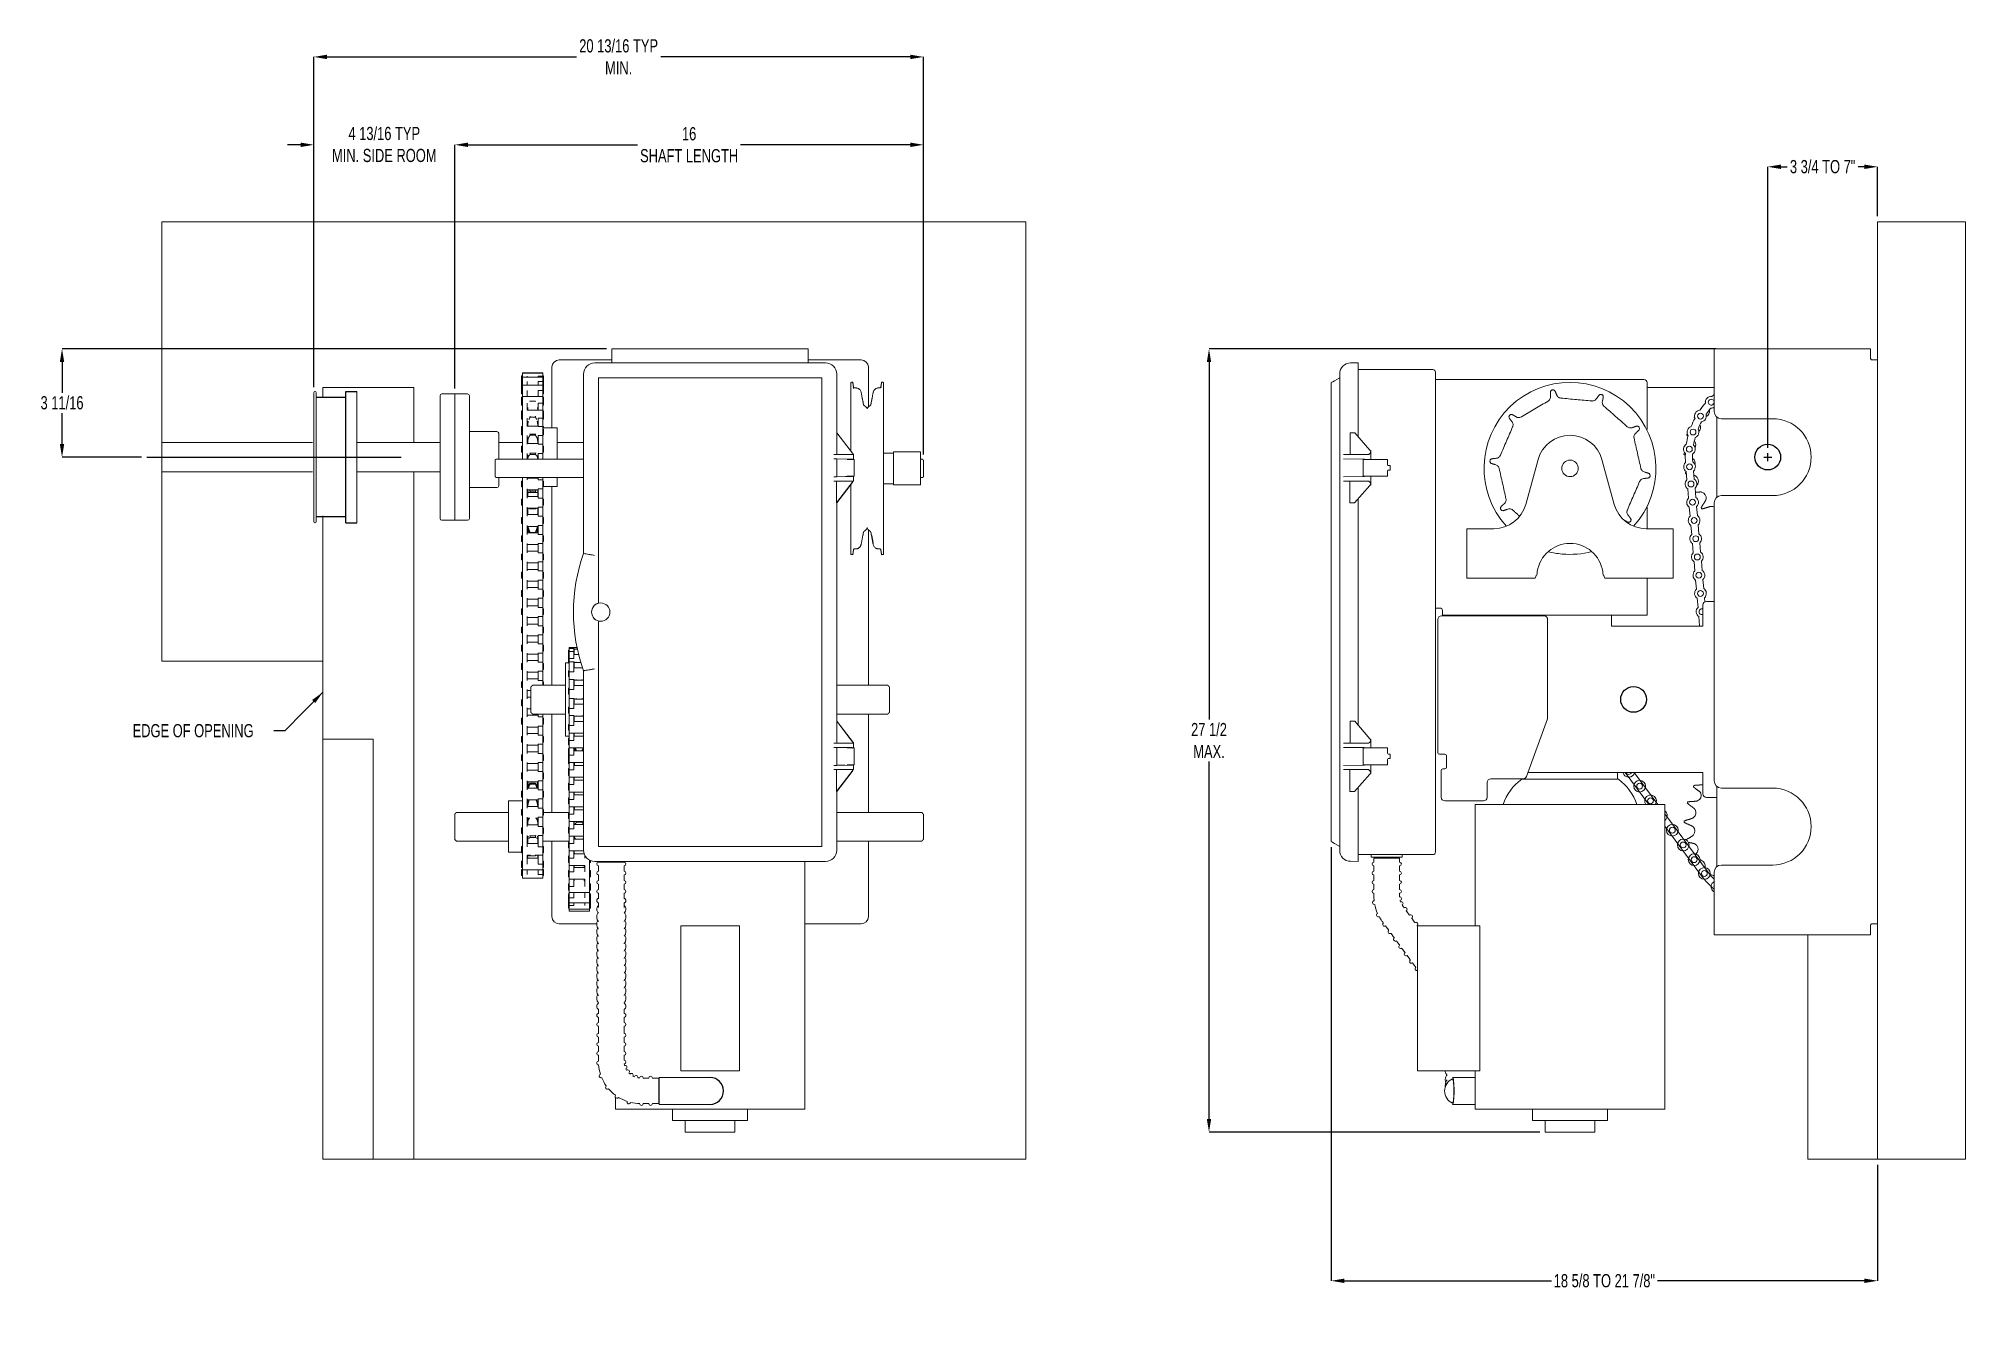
# Model space of a CAD drawing. Header units: inches. Extents: x 1.4 to 23.3, y 5.8 to 20.5.
import ezdxf

# ---------------------------------------------------------------- set-up
doc = ezdxf.new("R2010")
doc.units = ezdxf.units.IN
doc.header["$MEASUREMENT"] = 0
doc.header["$PDSIZE"] = -1
doc.layers.add('DIM', color=1, linetype='Continuous')
doc.styles.add('SLDTEXTSTYLE0', font='ARIAL.TTF', dxfattribs={"width": 0.7})
doc.styles.get("Standard").update_dxf_attribs({"font": 'ARIAL.TTF'})
doc.dimstyles.new('SLDDIMSTYLE0', dxfattribs={"dimtxt": 0.15, "dimasz": 0.15, "dimexe": 0, "dimexo": 0.0625, "dimgap": 0.0375, "dimtad": 0, "dimtih": 1, "dimtoh": 1, "dimdec": 0, "dimlfac": 3, "dimrnd": 1e-09, "dimzin": 12, "dimdsep": 46, "dimtxsty": 'SLDTEXTSTYLE0', "dimsah": 1, "dimcen": 0.09, "dimadec": 0, "dimazin": 0, "dimtfac": 1, "dimtdec": 0, "dimtofl": 0, "dimtmove": 0, "dimatfit": 3, "dimfxl": 0, "dimtolj": 1, "dimtzin": 12, "dimarcsym": 0})
doc.dimstyles.new('SLDDIMSTYLE1', dxfattribs={"dimtxt": 0.15, "dimasz": 0.15, "dimexe": 0, "dimexo": 0.0625, "dimgap": 0.0375, "dimtad": 0, "dimtih": 1, "dimtoh": 1, "dimdec": 0, "dimlfac": 3, "dimrnd": 1e-09, "dimzin": 12, "dimdsep": 46, "dimtxsty": 'SLDTEXTSTYLE0', "dimsah": 1, "dimcen": 0.09, "dimadec": 0, "dimazin": 0, "dimtfac": 1, "dimtdec": 0, "dimtofl": 0, "dimtmove": 0, "dimatfit": 3, "dimfxl": 0, "dimtolj": 1, "dimtzin": 12, "dimarcsym": 0})
doc.dimstyles.new('SLDDIMSTYLE2', dxfattribs={"dimtxt": 0.15, "dimasz": 0.15, "dimexe": 0, "dimexo": 0.0625, "dimgap": 0.0375, "dimtad": 0, "dimtih": 1, "dimtoh": 1, "dimdec": 0, "dimrnd": 1e-09, "dimzin": 0, "dimdsep": 46, "dimtxsty": 'Standard', "dimsah": 1, "dimcen": 0.09, "dimadec": 0, "dimazin": 0, "dimtfac": 1, "dimtdec": 0, "dimtofl": 0, "dimtmove": 0, "dimatfit": 3, "dimfxl": 0, "dimtolj": 1, "dimtzin": 0, "dimarcsym": 0})

msp = doc.modelspace()

# ---------------------------------------------------------------- texts
at = {"layer": 'DIM', "insert": (2.444896, 12.736216), "char_height": 0.15, "attachment_point": 1, "style": 'SLDTEXTSTYLE0'}
msp.add_mtext('EDGE OF OPENING', dxfattribs=at)

# ---------------------------------------------------------------- blocks, each defined once
blk = doc.blocks.new('*D5')
at = {"layer": 'DEFPOINTS', "color": 0}
for p in [(7.9, 17.005), (1.642, 15.774), (2.609, 15.774)]:
    blk.add_point(p, dxfattribs=at)
at = {"layer": 'DIM', "color": 0, "lineweight": -2}
for p, q in [((7.838, 17.005), (1.642, 17.005)), ((1.642, 16.855), (1.642, 16.505)), ((1.642, 15.924), (1.642, 16.274)), ((2.546, 15.774), (1.642, 15.774))]:
    blk.add_line(p, q, dxfattribs=at)
at = {"layer": 'DIM', "color": 0}
for points in [[(1.617, 16.855), (1.667, 16.855), (1.642, 17.005)], [(1.617, 15.924), (1.667, 15.924), (1.642, 15.774)]]:
    blk.add_solid(points, dxfattribs=at)
at = {"layer": 'DIM', "color": 0, "insert": (1.642, 16.467), "char_height": 0.15, "attachment_point": 2, "style": 'SLDTEXTSTYLE0'}
blk.add_mtext('\\A1;3 11/16', dxfattribs=at)
blk = doc.blocks.new('*D6')
at = {"layer": 'DEFPOINTS', "color": 0}
for p in [(11.444, 20.327), (4.507, 16.508), (11.444, 15.739)]:
    blk.add_point(p, dxfattribs=at)
at = {"layer": 'DIM', "color": 0, "lineweight": -2}
for p, q in [((4.507, 16.571), (4.507, 20.327)), ((4.657, 20.327), (7.495, 20.327)), ((11.294, 20.327), (8.456, 20.327)), ((11.444, 15.802), (11.444, 20.327))]:
    blk.add_line(p, q, dxfattribs=at)
at = {"layer": 'DIM', "color": 0}
for points in [[(4.657, 20.352), (4.657, 20.302), (4.507, 20.327)], [(11.294, 20.352), (11.294, 20.302), (11.444, 20.327)]]:
    blk.add_solid(points, dxfattribs=at)
at = {"layer": 'DIM', "color": 0, "insert": (7.976, 20.528), "char_height": 0.15, "attachment_point": 2, "style": 'SLDTEXTSTYLE0'}
blk.add_mtext('\\A1;20 13/16 TYP\\PMIN.', dxfattribs=at)
blk = doc.blocks.new('*D7')
at = {"color": 0, "linetype": 'ByBlock', "lineweight": -2}
for p, q in [((6.111, 16.555), (6.111, 19.327)), ((6.261, 19.327), (8.191, 19.327)), ((11.294, 19.327), (9.364, 19.327)), ((11.444, 15.983), (11.444, 19.327))]:
    blk.add_line(p, q, dxfattribs=at)
at = {"color": 0, "linetype": 'ByBlock'}
for points in [[(6.111, 19.327), (6.261, 19.352), (6.261, 19.302)], [(11.444, 19.327), (11.294, 19.352), (11.294, 19.302)]]:
    blk.add_solid(points, dxfattribs=at)
at = {"layer": 'DEFPOINTS', "color": 0, "linetype": 'ByBlock'}
for p in [(6.111, 16.492), (11.444, 15.92)]:
    blk.add_point(p, dxfattribs=at)
at = {"color": 0, "linetype": 'ByBlock', "insert": (8.778, 19.327), "char_height": 0.15, "attachment_point": 5, "style": 'SLDTEXTSTYLE0'}
blk.add_mtext('16\\PSHAFT LENGTH', dxfattribs=at)
blk = doc.blocks.new('*D8')
at = {"layer": 'DEFPOINTS', "color": 0}
for p in [(4.507, 19.327), (4.507, 16.508), (6.111, 16.492)]:
    blk.add_point(p, dxfattribs=at)
at = {"layer": 'DIM', "color": 0, "lineweight": -2}
for p, q in [((4.357, 19.327), (4.207, 19.327)), ((4.507, 16.571), (4.507, 19.327)), ((6.111, 16.555), (6.111, 19.327)), ((6.261, 19.327), (6.411, 19.327))]:
    blk.add_line(p, q, dxfattribs=at)
at = {"layer": 'DIM', "color": 0}
for points in [[(4.357, 19.352), (4.357, 19.302), (4.507, 19.327)], [(6.261, 19.352), (6.261, 19.302), (6.111, 19.327)]]:
    blk.add_solid(points, dxfattribs=at)
at = {"layer": 'DIM', "color": 0, "insert": (5.309, 19.531), "char_height": 0.15, "attachment_point": 2, "style": 'SLDTEXTSTYLE0'}
blk.add_mtext('\\A1;4 13/16 TYP\\PMIN. SIDE ROOM', dxfattribs=at)
blk = doc.blocks.new('*D9')
at = {"color": 0, "linetype": 'ByBlock', "lineweight": -2}
for p, q in [((16.084, 11.337), (16.084, 6.402)), ((22.302, 7.723), (22.302, 6.402)), ((16.234, 6.402), (18.591, 6.402)), ((22.152, 6.402), (19.796, 6.402))]:
    blk.add_line(p, q, dxfattribs=at)
at = {"color": 0, "linetype": 'ByBlock'}
for points in [[(16.084, 6.402), (16.234, 6.377), (16.234, 6.427)], [(22.302, 6.402), (22.152, 6.377), (22.152, 6.427)]]:
    blk.add_solid(points, dxfattribs=at)
at = {"layer": 'DEFPOINTS', "color": 0, "linetype": 'ByBlock'}
for p in [(16.084, 11.4), (22.302, 7.785)]:
    blk.add_point(p, dxfattribs=at)
at = {"color": 0, "linetype": 'ByBlock', "insert": (19.193, 6.402), "char_height": 0.15, "attachment_point": 5, "style": 'SLDTEXTSTYLE0'}
blk.add_mtext('18 5/8 TO 21 7/8"', dxfattribs=at)
blk = doc.blocks.new('*D11')
at = {"color": 0, "linetype": 'ByBlock', "lineweight": -2}
for p, q in [((20.462, 17.005), (14.694, 17.005)), ((14.694, 16.855), (14.694, 12.788)), ((14.694, 8.244), (14.694, 12.311)), ((18.457, 8.094), (14.694, 8.094))]:
    blk.add_line(p, q, dxfattribs=at)
at = {"color": 0, "linetype": 'ByBlock'}
for points in [[(14.694, 17.005), (14.669, 16.855), (14.719, 16.855)], [(14.694, 8.094), (14.669, 8.244), (14.719, 8.244)]]:
    blk.add_solid(points, dxfattribs=at)
at = {"layer": 'DEFPOINTS', "color": 0, "linetype": 'ByBlock'}
for p in [(20.525, 17.005), (18.52, 8.094)]:
    blk.add_point(p, dxfattribs=at)
at = {"color": 0, "linetype": 'ByBlock', "insert": (14.694, 12.549), "char_height": 0.15, "attachment_point": 5, "style": 'SLDTEXTSTYLE0'}
blk.add_mtext('27 1/2\\PMAX.', dxfattribs=at)
blk = doc.blocks.new('*D10')
at = {"layer": 'DEFPOINTS', "color": 0}
for p in [(22.302, 19.077), (22.302, 18.452), (21.052, 15.819)]:
    blk.add_point(p, dxfattribs=at)
at = {"layer": 'DIM', "color": 0, "lineweight": -2}
for p, q in [((21.052, 15.881), (21.052, 19.077)), ((21.202, 19.077), (21.273, 19.077)), ((22.152, 19.077), (22.081, 19.077)), ((22.302, 18.514), (22.302, 19.077))]:
    blk.add_line(p, q, dxfattribs=at)
at = {"layer": 'DIM', "color": 0}
for points in [[(21.202, 19.102), (21.202, 19.052), (21.052, 19.077)], [(22.152, 19.102), (22.152, 19.052), (22.302, 19.077)]]:
    blk.add_solid(points, dxfattribs=at)
at = {"layer": 'DIM', "color": 0, "insert": (21.677, 19.154), "char_height": 0.15, "attachment_point": 2, "style": 'SLDTEXTSTYLE0'}
blk.add_mtext('\\A1;3 3/4 TO 7"', dxfattribs=at)

# ---------------------------------------------------------------- dimensions: what is measured, and where the dimension line sits
at = {"layer": 'DIM'}
for base, p1, p2, text, dimstyle, picture, middle in [((11.444183, 20.326794), (4.507183, 16.508162), (11.444183, 15.739237), '<> TYP\\PMIN.', 'SLDDIMSTYLE0', '*D6', (7.975683, 20.326794)), ((4.507183, 19.326794), (6.111016, 16.492321), (4.507183, 16.508162), '<> TYP\\PMIN. SIDE ROOM', 'SLDDIMSTYLE1', '*D8', (5.3091, 19.326794)), ((6.111016, 19.326794), (11.44435, 15.920071), (6.111016, 16.492321), '<>\\PSHAFT LENGTH', 'SLDDIMSTYLE0', '*D7', (8.777683, 19.326794)), ((22.301982, 19.076794), (21.051982, 15.818571), (22.301982, 18.451794), '<> TO 7"', 'SLDDIMSTYLE0', '*D10', (21.676982, 19.076794)), ((22.301982, 6.40222), (16.084317, 11.399612), (22.301982, 7.785128), '<> TO 21 7/8"', 'SLDDIMSTYLE0', '*D9', (19.19315, 6.40222))]:
    dim = msp.add_linear_dim(base=base, p1=p1, p2=p2, text=text, dimstyle=dimstyle, override={"dimdec": 4, "dimlunit": 5, "dimfrac": 2}, dxfattribs=at)
    dim.commit()
    dim.dimension.update_dxf_attribs({"geometry": picture, "text_midpoint": middle})
dim = msp.add_linear_dim(base=(1.642016, 15.773571), p1=(7.90035, 17.005237), p2=(2.60882, 15.773571), angle=90, dimstyle='SLDDIMSTYLE0', override={"dimdec": 4, "dimlunit": 5, "dimfrac": 2}, dxfattribs=at)
dim.commit()
dim.dimension.update_dxf_attribs({"geometry": '*D5', "text_midpoint": (1.642016, 16.389404)})
dim = msp.add_linear_dim(base=(14.693809, 8.093571), p1=(20.524982, 17.005237), p2=(18.519649, 8.093571), angle=90, text='27 1/2\\PMAX.', dimstyle='SLDDIMSTYLE0', override={"dimdec": 4, "dimlunit": 5, "dimfrac": 2}, dxfattribs=at)
dim.commit()
dim.dimension.update_dxf_attribs({"geometry": '*D11', "text_midpoint": (14.693809, 12.549404)})

# ---------------------------------------------------------------- linework, layer by layer
at = {"color": 7, "linetype": 'Continuous', "lineweight": 15}
for p, q in [((2.777683, 18.451794), (2.777683, 13.451794)), ((12.611016, 18.451794), (2.777683, 18.451794)), ((12.611016, 7.785128), (12.611016, 18.451794)), ((23.301982, 18.451794), (22.301982, 18.451794)), ((22.301982, 7.785128), (22.301982, 18.451794)), ((23.301982, 7.785128), (23.301982, 18.451794)), ((7.90035, 17.005237), (7.98035, 17.005237)), ((7.90035, 17.005237), (7.90035, 16.925237)), ((7.90035, 16.925237), (7.90035, 16.846974)), ((7.98035, 17.005237), (10.053683, 17.005237)), ((10.053683, 17.005237), (10.133683, 17.005237)), ((10.133683, 17.005237), (10.133683, 16.925237)), ((10.133683, 16.846974), (10.133683, 16.925237)), ((20.441649, 16.965237), (20.441649, 17.005237)), ((20.441649, 17.005237), (20.524982, 17.005237)), ((20.441649, 16.965237), (20.441649, 16.925237)), ((20.441649, 16.294404), (20.441649, 16.925237)), ((22.138649, 17.005237), (20.524982, 17.005237)), ((22.138649, 17.005237), (22.221982, 17.005237)), ((22.221982, 17.005237), (22.221982, 16.965237)), ((22.221982, 16.925237), (22.221982, 16.965237)), ((22.221982, 16.925237), (22.221982, 16.900237)), ((6.871517, 16.699651), (6.871517, 16.696019)), ((6.871517, 16.696019), (6.871517, 16.648197)), ((6.880684, 16.732983), (6.880684, 16.729353)), ((6.880684, 16.729353), (6.880684, 16.696019)), ((6.880684, 16.696019), (6.880684, 16.68153)), ((6.880684, 16.68153), (6.880684, 16.675185)), ((6.880684, 16.675185), (6.880684, 16.632985)), ((6.934017, 16.695612), (6.934017, 16.68153)), ((7.059017, 16.695612), (7.059017, 16.68153)), ((7.059017, 16.695612), (7.11235, 16.695612)), ((7.11235, 16.732985), (7.11235, 16.729353)), ((7.11235, 16.729353), (7.11235, 16.695612)), ((7.11235, 16.695612), (7.11235, 16.68153)), ((7.11235, 16.68153), (7.11235, 16.634129)), ((7.121517, 16.699651), (7.121517, 16.696019)), ((7.121517, 16.696019), (7.121517, 16.648197)), ((7.216183, 16.796904), (7.216183, 16.106904)), ((7.299516, 16.880237), (7.82035, 16.880237)), ((7.576466, 16.718337), (7.576466, 14.677294)), ((10.330102, 16.846974), (7.705102, 16.846974)), ((10.288436, 16.676671), (7.746769, 16.676671)), ((7.746769, 14.12242), (7.746769, 16.676671)), ((7.90035, 16.880237), (7.82035, 16.880237)), ((10.213683, 16.880237), (10.133683, 16.880237)), ((10.213683, 16.880237), (10.734516, 16.880237)), ((10.288436, 11.343337), (10.288436, 16.676671)), ((10.458739, 16.051671), (10.458739, 16.718337)), ((10.81785, 16.343416), (10.81785, 16.796904)), ((16.181788, 16.718337), (16.181788, 16.7205)), ((16.181788, 11.301671), (16.181788, 16.718337)), ((16.304607, 16.845481), (16.390122, 16.846974)), ((16.390122, 16.846974), (16.390122, 16.718337)), ((16.390122, 16.769104), (17.234382, 16.769104)), ((16.390122, 16.008925), (16.390122, 16.718337)), ((17.234382, 16.769104), (17.241049, 16.769104)), ((17.270982, 16.739171), (17.270982, 12.929222)), ((22.261982, 16.880237), (22.241982, 16.880237)), ((22.261982, 16.880237), (22.301982, 16.880237)), ((4.611016, 16.448645), (4.611016, 16.565237)), ((4.611016, 16.565237), (5.64435, 16.565237)), ((5.64435, 15.940237), (5.64435, 16.565237)), ((5.94435, 15.873631), (5.94435, 16.472321)), ((6.111016, 15.876495), (6.111016, 16.492321)), ((6.111016, 16.492321), (6.111016, 15.054821)), ((6.277683, 16.472321), (6.277683, 15.074821)), ((6.871517, 16.648197), (6.871517, 16.645024)), ((6.871517, 16.645024), (6.871517, 16.58153)), ((6.871517, 16.575829), (6.871517, 16.558561)), ((6.871517, 16.558561), (6.871517, 16.551494)), ((6.871517, 16.551494), (6.871517, 16.491894)), ((6.871517, 16.454529), (6.871517, 16.431566)), ((6.880684, 16.634129), (6.880684, 16.592247)), ((6.880684, 16.591894), (6.880684, 16.577761)), ((6.880684, 16.577761), (6.880684, 16.529874)), ((6.880684, 16.529874), (6.880684, 16.4649)), ((6.880684, 16.4649), (6.880684, 16.440368)), ((6.934017, 16.634129), (6.934017, 16.591894)), ((6.934017, 16.529874), (6.934017, 16.4649)), ((7.059017, 16.634129), (7.11235, 16.634129)), ((7.059017, 16.634129), (7.059017, 16.591894)), ((7.059017, 16.529874), (7.11235, 16.529874)), ((7.059017, 16.529874), (7.059017, 16.464386)), ((7.11235, 16.634129), (7.11235, 16.592247)), ((7.11235, 16.591894), (7.11235, 16.529874)), ((7.11235, 16.529874), (7.11235, 16.464386)), ((7.11235, 16.4649), (7.11235, 16.38803)), ((7.121517, 16.648197), (7.121517, 16.645024)), ((7.121517, 16.645024), (7.121517, 16.58153)), ((7.121517, 16.575829), (7.121517, 16.558561)), ((7.121517, 16.558561), (7.121517, 16.551494)), ((7.121517, 16.551494), (7.121517, 16.491894)), ((7.121517, 16.454529), (7.121517, 16.431566)), ((10.618617, 16.623515), (10.618617, 15.84255)), ((10.98975, 14.671138), (10.98975, 16.623515)), ((17.270982, 16.655237), (19.590316, 16.655237)), ((19.590316, 16.655237), (19.631982, 16.655237)), ((19.642316, 16.655237), (19.631982, 16.655237)), ((19.678982, 16.618571), (19.678982, 16.566404)), ((19.678982, 16.566404), (19.678982, 16.086305)), ((19.678982, 16.565237), (20.441649, 16.565237)), ((6.871517, 16.431566), (6.871517, 16.419301)), ((6.871517, 16.419301), (6.871517, 16.3649)), ((6.871517, 16.30104), (6.871517, 16.273526)), ((6.871517, 16.273526), (6.871517, 16.255013)), ((6.871517, 16.255013), (6.871517, 16.206859)), ((6.880684, 16.440368), (6.880684, 16.387862)), ((6.880684, 16.387862), (6.880684, 16.306859)), ((6.880684, 16.306532), (6.880684, 16.269835)), ((6.880684, 16.269835), (6.880684, 16.215647)), ((6.934017, 16.38803), (6.934017, 16.306859)), ((6.941434, 16.331566), (6.941434, 16.306859)), ((6.967434, 16.411972), (6.967434, 16.409503)), ((7.029684, 16.409503), (6.967434, 16.409503)), ((6.967434, 16.240438), (6.967434, 16.228455)), ((7.029684, 16.228455), (6.967434, 16.228455)), ((7.029684, 16.411972), (7.029684, 16.409503)), ((7.029684, 16.240438), (7.029684, 16.228455)), ((7.055684, 16.331566), (7.055684, 16.306859)), ((7.059017, 16.38803), (7.059017, 16.306532)), ((7.059017, 16.38803), (7.11235, 16.38803)), ((7.11235, 16.306532), (7.059017, 16.306532)), ((7.11235, 16.38803), (7.11235, 16.306532)), ((7.11235, 16.306532), (7.11235, 16.215647)), ((7.121517, 16.431566), (7.121517, 16.419301)), ((7.121517, 16.419301), (7.121517, 16.3649)), ((7.121517, 16.30104), (7.121517, 16.273526)), ((7.121517, 16.273526), (7.121517, 16.255013)), ((7.121517, 16.255013), (7.121517, 16.206859)), ((20.471982, 15.317045), (20.471982, 16.230097)), ((6.611016, 16.045237), (6.611016, 15.749237)), ((6.871517, 16.122992), (6.871517, 16.092293)), ((6.871517, 16.092293), (6.871517, 16.066798)), ((6.871517, 16.066798), (6.871517, 16.025626)), ((6.880684, 16.215647), (6.880684, 16.122992)), ((6.880684, 16.122189), (6.880684, 16.074636)), ((6.880684, 16.074636), (6.880684, 16.021292)), ((6.880684, 16.022992), (6.880684, 15.920519)), ((6.934017, 16.215647), (6.934017, 16.122189)), ((6.934017, 16.021292), (6.934017, 15.920519)), ((6.941434, 16.173526), (6.941434, 16.137702)), ((6.941434, 16.137702), (6.941434, 16.125626)), ((6.967434, 16.03607), (6.967434, 16.022884)), ((6.967434, 16.03607), (7.029684, 16.03607)), ((7.029684, 16.022884), (6.967434, 16.022884)), ((7.029684, 16.03607), (7.029684, 16.022884)), ((7.055684, 16.173526), (7.055684, 16.137702)), ((7.055684, 16.125626), (7.055684, 16.137702)), ((7.059017, 16.215647), (7.11235, 16.215647)), ((7.059017, 16.215647), (7.059017, 16.122189)), ((7.11235, 16.122189), (7.059017, 16.122189)), ((7.059017, 16.021292), (7.11235, 16.021292)), ((7.059017, 16.021292), (7.059017, 15.920519)), ((7.11235, 16.215647), (7.11235, 16.122189)), ((7.11235, 16.122189), (7.11235, 16.021292)), ((7.11235, 16.021292), (7.11235, 15.920519)), ((7.121517, 16.122992), (7.121517, 16.106904)), ((7.121517, 16.092293), (7.121517, 16.066798)), ((7.121517, 16.066798), (7.121517, 16.025626)), ((7.274768, 16.106904), (7.274768, 15.749237)), ((10.457129, 16.051671), (10.457129, 15.801671)), ((10.457129, 16.051671), (10.458981, 16.051671)), ((10.646642, 15.804459), (10.458981, 16.051671)), ((10.45987, 16.051671), (10.458981, 16.051671)), ((10.45987, 16.051671), (10.610877, 15.852746)), ((16.300952, 16.051671), (16.300952, 15.801671)), ((16.300952, 16.051671), (16.303018, 16.051671)), ((16.353937, 16.051671), (16.303018, 16.051671)), ((16.353937, 16.051671), (16.52233, 15.852745)), ((21.108315, 16.211071), (20.524982, 16.211071)), ((2.777683, 15.606904), (2.777683, 15.940237)), ((5.94435, 15.074821), (5.94435, 15.873631)), ((6.111016, 15.054821), (6.111016, 15.876495)), ((6.871517, 15.896876), (6.871517, 15.864008)), ((6.871517, 15.864008), (6.871517, 15.83021)), ((6.880684, 15.920519), (6.880684, 15.864474)), ((6.880684, 15.864474), (6.880684, 15.814625)), ((6.880684, 15.814625), (6.880684, 15.749237)), ((6.934017, 15.814625), (6.934017, 15.749237)), ((6.941434, 15.992293), (6.941434, 15.950837)), ((6.941434, 15.950837), (6.941434, 15.93021)), ((6.941434, 15.796876), (6.941434, 15.754416)), ((6.967434, 15.81755), (6.967434, 15.803873)), ((6.967434, 15.81755), (7.029684, 15.81755)), ((7.029684, 15.803873), (6.967434, 15.803873)), ((7.029684, 15.81755), (7.029684, 15.803873)), ((7.055684, 15.992293), (7.055684, 15.950837)), ((7.055684, 15.930941), (7.055684, 15.950837)), ((7.055684, 15.796876), (7.055684, 15.754416)), ((7.11235, 15.920519), (7.059017, 15.920519)), ((7.059017, 15.814625), (7.11235, 15.814625)), ((7.059017, 15.814625), (7.059017, 15.749237)), ((7.11235, 15.920519), (7.11235, 15.814625)), ((7.11235, 15.814625), (7.11235, 15.749237)), ((7.121517, 15.896876), (7.121517, 15.864008)), ((7.121517, 15.864008), (7.121517, 15.83021)), ((10.426132, 15.801671), (10.640028, 15.801671)), ((10.610877, 15.852746), (10.621826, 15.838322)), ((10.640028, 15.801671), (10.648739, 15.801671)), ((10.646642, 15.804459), (10.646642, 15.801671)), ((10.648739, 15.747504), (10.648739, 15.801671)), ((11.10485, 15.457737), (11.10485, 15.832737)), ((11.410849, 15.645237), (11.410849, 15.832737)), ((16.224241, 15.801671), (16.467467, 15.801671)), ((16.467467, 15.801671), (16.483315, 15.801671)), ((16.483315, 15.801671), (16.506649, 15.801671)), ((16.506649, 15.801671), (16.512286, 15.801671)), ((16.512286, 15.804459), (16.512286, 15.801671)), ((16.52233, 15.852745), (16.53454, 15.838322)), ((16.522472, 15.852745), (16.52233, 15.852745)), ((16.536602, 15.843494), (16.522472, 15.852745)), ((16.536602, 15.843494), (16.536602, 15.800944)), ((5.64435, 7.785128), (5.64435, 15.606904)), ((6.569183, 15.645237), (6.569183, 15.739237)), ((6.569183, 15.551237), (6.569183, 15.645237)), ((6.941434, 15.754416), (6.941434, 15.749237)), ((7.055684, 15.749237), (7.055684, 15.754416)), ((10.426132, 15.754033), (10.625262, 15.752057)), ((10.458739, 15.752586), (10.457246, 15.753332)), ((10.552773, 15.751671), (10.458739, 15.752586)), ((10.458739, 15.550756), (10.458739, 15.752586)), ((10.657072, 15.747504), (10.577751, 15.747504)), ((11.410849, 15.457737), (11.410849, 15.645237)), ((11.444183, 15.739237), (11.444183, 15.551237)), ((16.224241, 15.754034), (16.450676, 15.752057)), ((16.543315, 15.747504), (16.446649, 15.747504)), ((16.563315, 15.747504), (16.543315, 15.747504)), ((16.726649, 15.747504), (16.563315, 15.747504)), ((16.726649, 15.686671), (16.726649, 15.747504)), ((16.726649, 15.555838), (16.726649, 15.616671)), ((16.743882, 15.676671), (16.736649, 15.676671)), ((16.736649, 15.626671), (16.743882, 15.626671)), ((16.757216, 15.676671), (16.743882, 15.676671)), ((16.743882, 15.626671), (16.757216, 15.626671)), ((16.757216, 15.676671), (16.757216, 15.626671)), ((18.298478, 15.235284), (18.438819, 15.745191)), ((19.165145, 15.745191), (19.305486, 15.235284)), ((20.124434, 15.608633), (20.13248, 15.515899)), ((20.207538, 15.614891), (20.215502, 15.523103)), ((6.611016, 15.541237), (6.611016, 15.522731)), ((6.611016, 15.522731), (6.611016, 15.479994)), ((6.611016, 15.479994), (6.611016, 15.446939)), ((6.871517, 15.500988), (6.871517, 15.434321)), ((6.880684, 15.541237), (6.880684, 15.515899)), ((6.880684, 15.515899), (6.880684, 15.412206)), ((6.880684, 15.412206), (6.880684, 15.308346)), ((6.934017, 15.541237), (6.934017, 15.515899)), ((6.934017, 15.412206), (6.934017, 15.308346)), ((6.941434, 15.541237), (6.941434, 15.534321)), ((6.941434, 15.400988), (6.941434, 15.375204)), ((6.941434, 15.375204), (6.941434, 15.326767)), ((6.967434, 15.385306), (6.967434, 15.372845)), ((6.967434, 15.385306), (7.029684, 15.385306)), ((7.029684, 15.372845), (6.967434, 15.372845)), ((7.029684, 15.385306), (7.029684, 15.372845)), ((7.055684, 15.534321), (7.055684, 15.541237)), ((7.055684, 15.400988), (7.055684, 15.375204)), ((7.055684, 15.326767), (7.055684, 15.375204)), ((7.059017, 15.541237), (7.059017, 15.515899)), ((7.11235, 15.515899), (7.059017, 15.515899)), ((7.059017, 15.412206), (7.11235, 15.412206)), ((7.059017, 15.412206), (7.059017, 15.308346)), ((7.11235, 15.541237), (7.11235, 15.515899)), ((7.11235, 15.515899), (7.11235, 15.412206)), ((7.11235, 15.412206), (7.11235, 15.308346)), ((7.121517, 15.500988), (7.121517, 15.434321)), ((7.216183, 15.440237), (7.216183, 13.178279)), ((7.274768, 15.541237), (7.274768, 15.440237)), ((10.625262, 15.551284), (10.426132, 15.549308)), ((10.640028, 15.501671), (10.426132, 15.501671)), ((10.456887, 15.251671), (10.456887, 15.501671)), ((10.456887, 15.251671), (10.646473, 15.498678)), ((10.457246, 15.550009), (10.458739, 15.550756)), ((10.610719, 15.450923), (10.458018, 15.251973)), ((10.458739, 15.550756), (10.552773, 15.551671)), ((10.577751, 15.555837), (10.657072, 15.555837)), ((10.610877, 15.451136), (10.610719, 15.450923)), ((10.610719, 15.450923), (10.610877, 15.450923)), ((10.610877, 15.451136), (10.621717, 15.465266)), ((10.621717, 15.464894), (10.610877, 15.450923)), ((10.610877, 15.450923), (10.610877, 15.451136)), ((10.618617, 15.460074), (10.618617, 14.66696)), ((10.621717, 15.465266), (10.621717, 15.464894)), ((10.648739, 15.501671), (10.640028, 15.501671)), ((10.646473, 15.498678), (10.646473, 15.501671)), ((10.648739, 15.501671), (10.648739, 15.555837)), ((16.450676, 15.551284), (16.224241, 15.549308)), ((16.467467, 15.501671), (16.224241, 15.501671)), ((16.29707, 15.251671), (16.29707, 15.501671)), ((16.522472, 15.450923), (16.348833, 15.251974)), ((16.446649, 15.555838), (16.543315, 15.555838)), ((16.483315, 15.501671), (16.467467, 15.501671)), ((16.506649, 15.501671), (16.483315, 15.501671)), ((16.512653, 15.501671), (16.506649, 15.501671)), ((16.512653, 15.498678), (16.512653, 15.501671)), ((16.52233, 15.451136), (16.534419, 15.465265)), ((16.534419, 15.464894), (16.52233, 15.450923)), ((16.52233, 15.450923), (16.52233, 15.451136)), ((16.522472, 15.450923), (16.52233, 15.450923)), ((16.522472, 15.450923), (16.536602, 15.459975)), ((16.534665, 15.464894), (16.534419, 15.465265)), ((16.534419, 15.465265), (16.534419, 15.464894)), ((16.534665, 15.464894), (16.534419, 15.464894)), ((16.536602, 15.502397), (16.536602, 15.459975)), ((16.563315, 15.555838), (16.543315, 15.555838)), ((16.726649, 15.555838), (16.563315, 15.555838)), ((20.141477, 15.412206), (20.150488, 15.308346)), ((20.224498, 15.419409), (20.23351, 15.315549)), ((6.871517, 15.293434), (6.871517, 15.226767)), ((6.880684, 15.308346), (6.880684, 15.204652)), ((6.880684, 15.204652), (6.880684, 15.100792)), ((6.934017, 15.204652), (6.934017, 15.100792)), ((6.941434, 15.193434), (6.941434, 15.146326)), ((6.941434, 15.146326), (6.941434, 15.119214)), ((6.967434, 15.194885), (6.967434, 15.184065)), ((7.029684, 15.184065), (6.967434, 15.184065)), ((7.029684, 15.194885), (7.029684, 15.184065)), ((7.055684, 15.146326), (7.055684, 15.193434)), ((7.055684, 15.146326), (7.055684, 15.119214)), ((7.11235, 15.308346), (7.059017, 15.308346)), ((7.059017, 15.204652), (7.11235, 15.204652)), ((7.059017, 15.204652), (7.059017, 15.100792)), ((7.11235, 15.308346), (7.11235, 15.204652)), ((7.11235, 15.204652), (7.11235, 15.100792)), ((7.121517, 15.293434), (7.121517, 15.226767)), ((10.456887, 15.251671), (10.457246, 15.251671)), ((10.457246, 15.251671), (10.458574, 15.251671)), ((10.458018, 15.251973), (10.458574, 15.251973)), ((10.458574, 15.251973), (10.458341, 15.251671)), ((10.458574, 15.251671), (10.458574, 15.251973)), ((10.458739, 12.768337), (10.458739, 15.252913)), ((16.29707, 15.251671), (16.348568, 15.251671)), ((16.390122, 12.725592), (16.390122, 15.299281)), ((19.678982, 15.20417), (19.678982, 14.958571)), ((20.159485, 15.204652), (20.168497, 15.100792)), ((20.242507, 15.211855), (20.251518, 15.107996)), ((20.441649, 12.091071), (20.441649, 15.252737)), ((20.524982, 15.336071), (21.108315, 15.336071)), ((4.611016, 12.565237), (4.611016, 15.105897)), ((6.871517, 15.08588), (6.871517, 15.019214)), ((6.880684, 15.100792), (6.880684, 14.997099)), ((6.880684, 14.997099), (6.880684, 14.893239)), ((6.934017, 14.997099), (6.934017, 14.893239)), ((6.941434, 14.98588), (6.941434, 14.955792)), ((6.941434, 14.955792), (6.941434, 14.933663)), ((6.941434, 14.933663), (6.941434, 14.924627)), ((6.967434, 14.916216), (6.967434, 14.91166)), ((6.967434, 14.916216), (7.029684, 14.916216)), ((7.029684, 14.916216), (7.029684, 14.91166)), ((7.055684, 14.955792), (7.055684, 14.985971)), ((7.055684, 14.955792), (7.055684, 14.933663)), ((7.055684, 14.924627), (7.055684, 14.933663)), ((7.055684, 14.924627), (7.055684, 14.923868)), ((7.11235, 15.100792), (7.059017, 15.100792)), ((7.059017, 14.997099), (7.11235, 14.997099)), ((7.059017, 14.997099), (7.059017, 14.893239)), ((7.11235, 15.100792), (7.11235, 14.997099)), ((7.11235, 14.997099), (7.11235, 14.893239)), ((7.121517, 15.08588), (7.121517, 15.019214)), ((10.804183, 14.971461), (10.804183, 14.968571)), ((10.81785, 14.431237), (10.81785, 14.947059)), ((17.628649, 14.471237), (17.628649, 14.958571)), ((17.628649, 14.958571), (17.935315, 14.958571)), ((19.668649, 14.958571), (19.975315, 14.958571)), ((19.975315, 14.958571), (19.975315, 14.471237)), ((20.177494, 14.997099), (20.186505, 14.893239)), ((20.260515, 15.004302), (20.269526, 14.900442)), ((6.871517, 14.878327), (6.871517, 14.81166)), ((6.880684, 14.893239), (6.880684, 14.789545)), ((6.880684, 14.789545), (6.880684, 14.685685)), ((6.934017, 14.789545), (6.934017, 14.685685)), ((7.11235, 14.893239), (7.059017, 14.893239)), ((7.059017, 14.789545), (7.11235, 14.789545)), ((7.059017, 14.789545), (7.059017, 14.685685)), ((7.11235, 14.893239), (7.11235, 14.789545)), ((7.11235, 14.789545), (7.11235, 14.685685)), ((7.121517, 14.878327), (7.121517, 14.81166)), ((20.195502, 14.789545), (20.204513, 14.685685)), ((20.278523, 14.796748), (20.287535, 14.692889)), ((6.871517, 14.670773), (6.871517, 14.604107)), ((6.880684, 14.685685), (6.880684, 14.581991)), ((6.880684, 14.581991), (6.880684, 14.478132)), ((6.880684, 14.478132), (6.880684, 14.374438)), ((6.934017, 14.581991), (6.934017, 14.478132)), ((7.11235, 14.685685), (7.059017, 14.685685)), ((7.059017, 14.581991), (7.11235, 14.581991)), ((7.059017, 14.581991), (7.059017, 14.478132)), ((7.11235, 14.478132), (7.059017, 14.478132)), ((7.11235, 14.685685), (7.11235, 14.581991)), ((7.11235, 14.581991), (7.11235, 14.478132)), ((7.11235, 14.478132), (7.11235, 14.374438)), ((7.121517, 14.670773), (7.121517, 14.604107)), ((10.640016, 14.667763), (10.640016, 14.663571)), ((10.98975, 14.66696), (10.98975, 14.671138)), ((20.21351, 14.581991), (20.222521, 14.478132)), ((20.296531, 14.589195), (20.305543, 14.485335)), ((6.871517, 14.46322), (6.871517, 14.396553)), ((6.871517, 14.255666), (6.871517, 14.189)), ((6.880684, 14.374438), (6.880684, 14.270578)), ((6.880684, 14.270578), (6.880684, 14.166884)), ((6.934017, 14.374438), (6.934017, 14.270578)), ((7.059017, 14.374438), (7.11235, 14.374438)), ((7.059017, 14.374438), (7.059017, 14.270578)), ((7.11235, 14.270578), (7.059017, 14.270578)), ((7.11235, 14.374438), (7.11235, 14.270578)), ((7.11235, 14.270578), (7.11235, 14.166884)), ((7.121517, 14.46322), (7.121517, 14.396553)), ((7.121517, 14.255666), (7.121517, 14.189)), ((10.81785, 13.178279), (10.81785, 14.431237)), ((17.628649, 14.395237), (17.628649, 14.471237)), ((17.628649, 14.395237), (18.400888, 14.395237)), ((18.425656, 14.431237), (18.418204, 14.431237)), ((19.18576, 14.431237), (19.178309, 14.431237)), ((19.203076, 14.395237), (19.975315, 14.395237)), ((19.678982, 14.395237), (19.678982, 13.973571)), ((19.975315, 14.471237), (19.975315, 14.395237)), ((20.231518, 14.374438), (20.240529, 14.270578)), ((20.314539, 14.381641), (20.323551, 14.277781)), ((6.871517, 14.048113), (6.871517, 13.981446)), ((6.880684, 14.166884), (6.880684, 14.063024)), ((6.880684, 14.063024), (6.880684, 13.959331)), ((6.934017, 14.166884), (6.934017, 14.063024)), ((7.059017, 14.166884), (7.11235, 14.166884)), ((7.059017, 14.166884), (7.059017, 14.063024)), ((7.11235, 14.063024), (7.059017, 14.063024)), ((7.11235, 14.166884), (7.11235, 14.063024)), ((7.11235, 14.063024), (7.11235, 13.959331)), ((7.121517, 14.048113), (7.121517, 13.981446)), ((17.270982, 14.053571), (17.330982, 14.053571)), ((17.350982, 13.973571), (17.350982, 14.033571)), ((20.249526, 14.166884), (20.258538, 14.063024)), ((20.313649, 13.850237), (20.313649, 14.090237)), ((20.332548, 14.174088), (20.336593, 14.127461)), ((20.355316, 14.131904), (20.441649, 14.131904)), ((6.871517, 13.840559), (6.871517, 13.773892)), ((6.880684, 13.959331), (6.880684, 13.855471)), ((6.880684, 13.855471), (6.880684, 13.751777)), ((6.934017, 13.959331), (6.934017, 13.855471)), ((7.059017, 13.959331), (7.11235, 13.959331)), ((7.059017, 13.959331), (7.059017, 13.855471)), ((7.11235, 13.855471), (7.059017, 13.855471)), ((7.11235, 13.959331), (7.11235, 13.855471)), ((7.11235, 13.855471), (7.11235, 13.751777)), ((7.121517, 13.840559), (7.121517, 13.773892)), ((7.746769, 11.343337), (7.746769, 13.897588)), ((17.297572, 12.995033), (17.297572, 13.925237)), ((17.339238, 13.966904), (18.505905, 13.966904)), ((17.350982, 13.973571), (19.678982, 13.973571)), ((18.547571, 13.925237), (18.547571, 12.809619)), ((19.275315, 13.850237), (19.275315, 13.973571)), ((19.275315, 13.850237), (20.313649, 13.850237)), ((20.267534, 13.959331), (20.276546, 13.855471)), ((6.871517, 13.633006), (6.871517, 13.566339)), ((6.880684, 13.751777), (6.880684, 13.647917)), ((6.880684, 13.647917), (6.880684, 13.544224)), ((6.934017, 13.751777), (6.934017, 13.647917)), ((7.059017, 13.751777), (7.11235, 13.751777)), ((7.059017, 13.751777), (7.059017, 13.647917)), ((7.11235, 13.647917), (7.059017, 13.647917)), ((7.11235, 13.751777), (7.11235, 13.647917)), ((7.11235, 13.647917), (7.11235, 13.544224)), ((7.121517, 13.633006), (7.121517, 13.566339)), ((7.413766, 13.571488), (7.413766, 13.608919)), ((7.413766, 13.596962), (7.4671, 13.596962)), ((7.4671, 13.482881), (7.4671, 13.596962)), ((2.777683, 13.451794), (4.611016, 13.451794)), ((6.871517, 13.425452), (6.871517, 13.358785)), ((6.880684, 13.544224), (6.880684, 13.440364)), ((6.880684, 13.440364), (6.880684, 13.33667)), ((6.934017, 13.544224), (6.934017, 13.440364)), ((7.059017, 13.544224), (7.11235, 13.544224)), ((7.059017, 13.544224), (7.059017, 13.440364)), ((7.11235, 13.440364), (7.059017, 13.440364)), ((7.11235, 13.544224), (7.11235, 13.440364)), ((7.11235, 13.440364), (7.11235, 13.33667)), ((7.121517, 13.425452), (7.121517, 13.358785)), ((7.3721, 13.016904), (7.3721, 13.433571)), ((7.4046, 13.508919), (7.4046, 13.575585)), ((7.4046, 13.502372), (7.4046, 13.508919)), ((7.4046, 13.429536), (7.4046, 13.496202)), ((7.413766, 13.529536), (7.413766, 13.571488)), ((7.4671, 13.562264), (7.413766, 13.562264)), ((7.413766, 13.465984), (7.413766, 13.529536)), ((7.4671, 13.482881), (7.413766, 13.482881)), ((7.413766, 13.377142), (7.413766, 13.465984)), ((7.413766, 13.444633), (7.4671, 13.444633)), ((7.413766, 13.287024), (7.413766, 13.377142)), ((7.4671, 13.330552), (7.4671, 13.444633)), ((7.470433, 13.584136), (7.470433, 13.591808)), ((7.470433, 13.584136), (7.470433, 13.529536)), ((7.470433, 13.431807), (7.470433, 13.439479)), ((7.470433, 13.431807), (7.470433, 13.377208)), ((6.871517, 13.217898), (6.871517, 13.151232)), ((6.880684, 13.33667), (6.880684, 13.23281)), ((6.880684, 13.23281), (6.880684, 13.129116)), ((6.934017, 13.33667), (6.934017, 13.23281)), ((6.97535, 12.870238), (6.97535, 13.157528)), ((6.99535, 13.178279), (7.3721, 13.178279)), ((7.059017, 13.33667), (7.11235, 13.33667)), ((7.059017, 13.33667), (7.059017, 13.23281)), ((7.11235, 13.23281), (7.059017, 13.23281)), ((7.11235, 13.33667), (7.11235, 13.23281)), ((7.11235, 13.23281), (7.11235, 13.178279)), ((7.121517, 13.217898), (7.121517, 13.178279)), ((7.4046, 13.277207), (7.4046, 13.343874)), ((7.4671, 13.330552), (7.413766, 13.330552)), ((7.413766, 13.170171), (7.413766, 13.287024)), ((7.413766, 13.244275), (7.4671, 13.244275)), ((7.413766, 13.063881), (7.413766, 13.170171)), ((7.4671, 13.130194), (7.4671, 13.244275)), ((7.470433, 13.23145), (7.470433, 13.239121)), ((7.470433, 13.23145), (7.470433, 13.17685)), ((7.576466, 13.342714), (7.576466, 11.301671)), ((10.458739, 13.178279), (11.038683, 13.178279)), ((11.058683, 13.157528), (11.058683, 12.870238)), ((6.871517, 13.010345), (6.871517, 12.943678)), ((6.880684, 13.129116), (6.880684, 13.025257)), ((6.880684, 13.025257), (6.880684, 12.921563)), ((6.934017, 13.129116), (6.934017, 13.025257)), ((7.3721, 12.600238), (7.3721, 13.016904)), ((7.4046, 13.143516), (7.4046, 13.07685)), ((7.4671, 13.130194), (7.413766, 13.130194)), ((7.413766, 12.93813), (7.413766, 13.063881)), ((7.413766, 13.02866), (7.4671, 13.02866)), ((7.413766, 12.833055), (7.413766, 12.93813)), ((7.4671, 12.914579), (7.4671, 13.02866)), ((7.470433, 13.015834), (7.470433, 13.023506)), ((7.470433, 13.015834), (7.470433, 12.961235)), ((17.297572, 12.413571), (17.297572, 12.995033)), ((6.871517, 12.802791), (6.871517, 12.736124)), ((6.880684, 12.921563), (6.880684, 12.817703)), ((6.880684, 12.817703), (6.880684, 12.714009)), ((6.934017, 12.921563), (6.934017, 12.817703)), ((7.059017, 12.850238), (7.059017, 12.817703)), ((7.11235, 12.817703), (7.059017, 12.817703)), ((7.11235, 12.850238), (7.11235, 12.817703)), ((7.11235, 12.817703), (7.11235, 12.714009)), ((7.121517, 12.802791), (7.121517, 12.736124)), ((7.216183, 12.850238), (7.216183, 11.73144)), ((7.4046, 12.861234), (7.4046, 12.927901)), ((7.4046, 12.665629), (7.4046, 12.732296)), ((7.4671, 12.914579), (7.413766, 12.914579)), ((7.413766, 12.833055), (7.4671, 12.833055)), ((7.413766, 12.718974), (7.413766, 12.833055)), ((7.4671, 12.718974), (7.413766, 12.718974)), ((7.413766, 12.63234), (7.413766, 12.718974)), ((7.4671, 12.718974), (7.4671, 12.833055)), ((7.470433, 12.820229), (7.470433, 12.827901)), ((7.470433, 12.820229), (7.470433, 12.765629)), ((10.457129, 12.768337), (10.457129, 12.518337)), ((10.457129, 12.768337), (10.458981, 12.768337)), ((10.646642, 12.521126), (10.458981, 12.768337)), ((10.45987, 12.768337), (10.458981, 12.768337)), ((10.45987, 12.768337), (10.610877, 12.569412)), ((10.81785, 11.73144), (10.81785, 12.850238)), ((16.300952, 12.768337), (16.300952, 12.518337)), ((16.300952, 12.768337), (16.303018, 12.768337)), ((16.353937, 12.768337), (16.303018, 12.768337)), ((16.353937, 12.768337), (16.52233, 12.569412)), ((17.270982, 12.929222), (17.270982, 11.280837)), ((18.545059, 12.795368), (18.306883, 12.140986)), ((4.611016, 12.565237), (4.611016, 7.785128)), ((5.091016, 12.565237), (4.611016, 12.565237)), ((5.091016, 12.565237), (5.14435, 12.565237)), ((5.18435, 12.565237), (5.14435, 12.565237)), ((5.18435, 7.785128), (5.18435, 12.565237)), ((6.871517, 12.595238), (6.871517, 12.528571)), ((6.880684, 12.714009), (6.880684, 12.610149)), ((6.880684, 12.610149), (6.880684, 12.506456)), ((6.880684, 12.506456), (6.880684, 12.402596)), ((6.934017, 12.714009), (6.934017, 12.610149)), ((6.934017, 12.506456), (6.934017, 12.402596)), ((7.059017, 12.714009), (7.11235, 12.714009)), ((7.059017, 12.714009), (7.059017, 12.610149)), ((7.11235, 12.610149), (7.059017, 12.610149)), ((7.059017, 12.506456), (7.11235, 12.506456)), ((7.059017, 12.506456), (7.059017, 12.402596)), ((7.11235, 12.714009), (7.11235, 12.610149)), ((7.11235, 12.610149), (7.11235, 12.506456)), ((7.11235, 12.506456), (7.11235, 12.402596)), ((7.121517, 12.595238), (7.121517, 12.528571)), ((7.4046, 12.574743), (7.4046, 12.565029)), ((7.4046, 12.498362), (7.4046, 12.565029)), ((7.413766, 12.63234), (7.4671, 12.63234)), ((7.413766, 12.54864), (7.413766, 12.63234)), ((7.4671, 12.54864), (7.413766, 12.54864)), ((7.413766, 12.465073), (7.413766, 12.54864)), ((7.4671, 12.54864), (7.4671, 12.63234)), ((7.470433, 12.632296), (7.470433, 12.615472)), ((7.470433, 12.598363), (7.470433, 12.615472)), ((7.496433, 12.631397), (7.496433, 12.634197)), ((7.558683, 12.631397), (7.496433, 12.631397)), ((7.558683, 12.631397), (7.558683, 12.634197)), ((10.426132, 12.518337), (10.640028, 12.518337)), ((10.610877, 12.569412), (10.621826, 12.554988)), ((10.640028, 12.518337), (10.648739, 12.518337)), ((10.646642, 12.521126), (10.646642, 12.518337)), ((10.648739, 12.464171), (10.648739, 12.518337)), ((16.224241, 12.518337), (16.467467, 12.518337)), ((16.467467, 12.518337), (16.483315, 12.518337)), ((16.483315, 12.518337), (16.506649, 12.518337)), ((16.506649, 12.518337), (16.512286, 12.518337)), ((16.512286, 12.521126), (16.512286, 12.518337)), ((16.52233, 12.569412), (16.53454, 12.554988)), ((16.522472, 12.569412), (16.52233, 12.569412)), ((16.536602, 12.56016), (16.522472, 12.569412)), ((16.536602, 12.56016), (16.536602, 12.517611)), ((6.871517, 12.387684), (6.871517, 12.321018)), ((6.880684, 12.402596), (6.880684, 12.298902)), ((6.880684, 12.298902), (6.880684, 12.195042)), ((6.934017, 12.298902), (6.934017, 12.195042)), ((7.11235, 12.402596), (7.059017, 12.402596)), ((7.059017, 12.298902), (7.11235, 12.298902)), ((7.059017, 12.298902), (7.059017, 12.195042)), ((7.11235, 12.402596), (7.11235, 12.298902)), ((7.11235, 12.298902), (7.11235, 12.195042)), ((7.121517, 12.387684), (7.121517, 12.321018)), ((7.4046, 12.459721), (7.4046, 12.402192)), ((7.4046, 12.402192), (7.4046, 12.397762)), ((7.4046, 12.331096), (7.4046, 12.397762)), ((7.4046, 12.284448), (7.4046, 12.331096)), ((7.413766, 12.465073), (7.4671, 12.465073)), ((7.413766, 12.381373), (7.413766, 12.465073)), ((7.4671, 12.381373), (7.413766, 12.381373)), ((7.413766, 12.297807), (7.413766, 12.381373)), ((7.413766, 12.297807), (7.4671, 12.297807)), ((7.413766, 12.214107), (7.413766, 12.297807)), ((7.4671, 12.381373), (7.4671, 12.465073)), ((7.4671, 12.214107), (7.4671, 12.297807)), ((7.470433, 12.263829), (7.470433, 12.297763)), ((7.496433, 12.432066), (7.496433, 12.43361)), ((7.496433, 12.43361), (7.558683, 12.43361)), ((7.558683, 12.432066), (7.496433, 12.432066)), ((7.558683, 12.432066), (7.558683, 12.43361)), ((10.426132, 12.4707), (10.625262, 12.468724)), ((10.458739, 12.469252), (10.457246, 12.469999)), ((10.552773, 12.468338), (10.458739, 12.469252)), ((10.458739, 12.267422), (10.458739, 12.469252)), ((10.657072, 12.464171), (10.577751, 12.464171)), ((16.224241, 12.4707), (16.450676, 12.468724)), ((16.543315, 12.464171), (16.446649, 12.464171)), ((16.563315, 12.464171), (16.543315, 12.464171)), ((16.726649, 12.464171), (16.563315, 12.464171)), ((16.726649, 12.403337), (16.726649, 12.464171)), ((16.726649, 12.272504), (16.726649, 12.333337)), ((16.743882, 12.393337), (16.736649, 12.393337)), ((16.736649, 12.343338), (16.743882, 12.343338)), ((16.757216, 12.393337), (16.743882, 12.393337)), ((16.743882, 12.343338), (16.757216, 12.343338)), ((16.757216, 12.393337), (16.757216, 12.343338)), ((17.377572, 12.393571), (17.317572, 12.393571)), ((17.397572, 12.246904), (17.397572, 12.373571)), ((6.871517, 12.18013), (6.871517, 12.113464)), ((6.880684, 12.195042), (6.880684, 12.091349)), ((6.880684, 12.091349), (6.880684, 11.987489)), ((6.934017, 12.091349), (6.934017, 11.987489)), ((6.967434, 12.052422), (6.967434, 12.062715)), ((6.967434, 12.062715), (7.029684, 12.062715)), ((7.029684, 12.052422), (7.029684, 12.062715)), ((7.11235, 12.195042), (7.059017, 12.195042)), ((7.059017, 12.091349), (7.11235, 12.091349)), ((7.059017, 12.091349), (7.059017, 11.987489)), ((7.11235, 12.195042), (7.11235, 12.091349)), ((7.11235, 12.091349), (7.11235, 11.987489)), ((7.121517, 12.18013), (7.121517, 12.113464)), ((7.4046, 12.163829), (7.4046, 12.230496)), ((7.4046, 12.150128), (7.4046, 12.163829)), ((7.4046, 11.996563), (7.4046, 12.063229)), ((7.4671, 12.214107), (7.413766, 12.214107)), ((7.413766, 12.13054), (7.413766, 12.214107)), ((7.413766, 12.13054), (7.4671, 12.13054)), ((7.413766, 12.04684), (7.413766, 12.13054)), ((7.4671, 12.04684), (7.4671, 12.13054)), ((7.470433, 12.11425), (7.470433, 12.130496)), ((7.470433, 12.11425), (7.470433, 12.096562)), ((10.625262, 12.267951), (10.426132, 12.265975)), ((10.640028, 12.218338), (10.426132, 12.218338)), ((10.456887, 11.968338), (10.456887, 12.218338)), ((10.456887, 11.968338), (10.646473, 12.215344)), ((10.457246, 12.266676), (10.458739, 12.267422)), ((10.610719, 12.16759), (10.458018, 11.96864)), ((10.458739, 12.267422), (10.552773, 12.268337)), ((10.577751, 12.272504), (10.657072, 12.272504)), ((10.610877, 12.167803), (10.610719, 12.16759)), ((10.610719, 12.16759), (10.610877, 12.16759)), ((10.610877, 12.167803), (10.621717, 12.181932)), ((10.621717, 12.181561), (10.610877, 12.16759)), ((10.610877, 12.16759), (10.610877, 12.167803)), ((10.621717, 12.181932), (10.621717, 12.181561)), ((10.648739, 12.218338), (10.640028, 12.218338)), ((10.646473, 12.215344), (10.646473, 12.218338)), ((10.648739, 12.218338), (10.648739, 12.272504)), ((16.450676, 12.267951), (16.224241, 12.265975)), ((16.467467, 12.218338), (16.224241, 12.218338)), ((16.29707, 11.968338), (16.29707, 12.218338)), ((16.522472, 12.16759), (16.348833, 11.96864)), ((16.446649, 12.272504), (16.543315, 12.272504)), ((16.483315, 12.218338), (16.467467, 12.218338)), ((16.506649, 12.218338), (16.483315, 12.218338)), ((16.512653, 12.218338), (16.506649, 12.218338)), ((16.512653, 12.215344), (16.512653, 12.218338)), ((16.52233, 12.167803), (16.534419, 12.181932)), ((16.534419, 12.181561), (16.52233, 12.16759)), ((16.52233, 12.16759), (16.52233, 12.167803)), ((16.522472, 12.16759), (16.52233, 12.16759)), ((16.522472, 12.16759), (16.536602, 12.176642)), ((16.534665, 12.181561), (16.534419, 12.181932)), ((16.534419, 12.181932), (16.534419, 12.181561)), ((16.534665, 12.181561), (16.534419, 12.181561)), ((16.536602, 12.219064), (16.536602, 12.176642)), ((16.563315, 12.272504), (16.543315, 12.272504)), ((16.726649, 12.272504), (16.563315, 12.272504)), ((17.335072, 11.903571), (17.335072, 12.206904)), ((17.355072, 12.226904), (17.377572, 12.226904)), ((17.859405, 12.071904), (17.859405, 11.903571)), ((18.267729, 12.113571), (17.901071, 12.113571)), ((18.251982, 12.108571), (19.351982, 12.108571)), ((20.313649, 12.183571), (18.322383, 12.183571)), ((19.697671, 11.820238), (19.427896, 12.183571)), ((19.801464, 11.820238), (19.531689, 12.183571)), ((20.313649, 11.943571), (20.313649, 12.183571)), ((6.72235, 11.570238), (6.72235, 11.861904)), ((6.871517, 11.972577), (6.871517, 11.90591)), ((6.880684, 11.987489), (6.880684, 11.883795)), ((6.880684, 11.883795), (6.880684, 11.779935)), ((6.934017, 11.883795), (6.934017, 11.779935)), ((6.941434, 12.029833), (6.941434, 12.050661)), ((6.941434, 12.029833), (6.941434, 12.006201)), ((6.941434, 11.798357), (6.941434, 11.872577)), ((7.029684, 12.052422), (6.967434, 12.052422)), ((7.055684, 12.00591), (7.055684, 12.029833)), ((7.055684, 11.798357), (7.055684, 11.872577)), ((7.11235, 11.987489), (7.059017, 11.987489)), ((7.059017, 11.883795), (7.11235, 11.883795)), ((7.059017, 11.883795), (7.059017, 11.779935)), ((7.11235, 11.987489), (7.11235, 11.883795)), ((7.11235, 11.883795), (7.11235, 11.779935)), ((7.121517, 11.972577), (7.121517, 11.90591)), ((7.4046, 11.982746), (7.4046, 11.996563)), ((7.4046, 11.829296), (7.4046, 11.895962)), ((7.4671, 12.04684), (7.413766, 12.04684)), ((7.413766, 11.963273), (7.413766, 12.04684)), ((7.413766, 11.963273), (7.4671, 11.963273)), ((7.413766, 11.879573), (7.413766, 11.963273)), ((7.4671, 11.879573), (7.413766, 11.879573)), ((7.413766, 11.796007), (7.413766, 11.879573)), ((7.4671, 11.879573), (7.4671, 11.963273)), ((7.470433, 11.949059), (7.470433, 11.963229)), ((7.470433, 11.949059), (7.470433, 11.929296)), ((10.456887, 11.968338), (10.457246, 11.968338)), ((10.457246, 11.968338), (10.458574, 11.968338)), ((10.458018, 11.96864), (10.458574, 11.96864)), ((10.458574, 11.96864), (10.458341, 11.968338)), ((10.458574, 11.968338), (10.458574, 11.96864)), ((10.458739, 11.301671), (10.458739, 11.969579)), ((16.29707, 11.968338), (16.348568, 11.968338)), ((16.390122, 11.301671), (16.390122, 12.015948)), ((17.817738, 11.861904), (17.376738, 11.861904)), ((20.471982, 11.901904), (20.355316, 11.901904)), ((20.471982, 11.113711), (20.471982, 12.026763)), ((21.108315, 12.007738), (20.524982, 12.007738)), ((6.111016, 11.423737), (6.111016, 11.710687)), ((6.72235, 11.73144), (6.131016, 11.73144)), ((6.871517, 11.765024), (6.871517, 11.698357)), ((6.880684, 11.779935), (6.880684, 11.676242)), ((6.880684, 11.676242), (6.880684, 11.572382)), ((6.934017, 11.676242), (6.934017, 11.572382)), ((6.941434, 11.611373), (6.941434, 11.665023)), ((7.055684, 11.611373), (7.055684, 11.665023)), ((7.11235, 11.779935), (7.059017, 11.779935)), ((7.059017, 11.676242), (7.11235, 11.676242)), ((7.059017, 11.676242), (7.059017, 11.572382)), ((7.11235, 11.779935), (7.11235, 11.676242)), ((7.11235, 11.676242), (7.11235, 11.572382)), ((7.121517, 11.765024), (7.121517, 11.698357)), ((7.413766, 11.73144), (7.121517, 11.73144)), ((7.4046, 11.662029), (7.4046, 11.728696)), ((7.413766, 11.796007), (7.4671, 11.796007)), ((7.413766, 11.712306), (7.413766, 11.796007)), ((7.4671, 11.712306), (7.413766, 11.712306)), ((7.413766, 11.62874), (7.413766, 11.712306)), ((7.413766, 11.62874), (7.4671, 11.62874)), ((7.413766, 11.545039), (7.413766, 11.62874)), ((7.4671, 11.712306), (7.4671, 11.796007)), ((7.4671, 11.545039), (7.4671, 11.62874)), ((7.470433, 11.763445), (7.470433, 11.795962)), ((7.470433, 11.763445), (7.470433, 11.762029)), ((7.470433, 11.594762), (7.470433, 11.628695)), ((7.496433, 11.618857), (7.496433, 11.628695)), ((7.558683, 11.618857), (7.558683, 11.628695)), ((11.42435, 11.73144), (10.458739, 11.73144)), ((11.44435, 11.710687), (11.44435, 11.423737)), ((17.723649, 11.820238), (19.880315, 11.820238)), ((20.365598, 11.060463), (19.880315, 11.714041)), ((6.72235, 11.278571), (6.72235, 11.570238)), ((6.871517, 11.55747), (6.871517, 11.490803)), ((6.880684, 11.572382), (6.880684, 11.46698)), ((6.880684, 11.46698), (6.880684, 11.338759)), ((6.934017, 11.46698), (6.934017, 11.338759)), ((6.941434, 11.611373), (6.941434, 11.590803)), ((6.941434, 11.424392), (6.941434, 11.45747)), ((6.941434, 11.424392), (6.941434, 11.377318)), ((6.967434, 11.446808), (6.967434, 11.464979)), ((6.967434, 11.464979), (7.029684, 11.464979)), ((7.029684, 11.446808), (6.967434, 11.446808)), ((7.029684, 11.446808), (7.029684, 11.464979)), ((7.055684, 11.590803), (7.055684, 11.611373)), ((7.055684, 11.424392), (7.055684, 11.45747)), ((7.055684, 11.377318), (7.055684, 11.424392)), ((7.11235, 11.572382), (7.059017, 11.572382)), ((7.059017, 11.46698), (7.11235, 11.46698)), ((7.059017, 11.46698), (7.059017, 11.338759)), ((7.11235, 11.572382), (7.11235, 11.46698)), ((7.11235, 11.46698), (7.11235, 11.338759)), ((7.121517, 11.55747), (7.121517, 11.490803)), ((7.216183, 11.403738), (7.216183, 10.546904)), ((7.4046, 11.494762), (7.4046, 11.561429)), ((7.4671, 11.545039), (7.413766, 11.545039)), ((7.413766, 11.461473), (7.413766, 11.545039)), ((7.413766, 11.461473), (7.4671, 11.461473)), ((7.413766, 11.377773), (7.413766, 11.461473)), ((7.4671, 11.377773), (7.4671, 11.461473)), ((7.470433, 11.427495), (7.470433, 11.461429)), ((7.558683, 11.618857), (7.496433, 11.618857)), ((10.81785, 10.546904), (10.81785, 11.403738)), ((20.298691, 11.010785), (19.880315, 11.574253)), ((6.871517, 11.343985), (6.871517, 11.277318)), ((6.871517, 11.277318), (6.871517, 11.269905)), ((6.880684, 11.338759), (6.880684, 11.244456)), ((6.880684, 11.243985), (6.880684, 11.143563)), ((6.934017, 11.243985), (6.934017, 11.143563)), ((6.941434, 11.243985), (6.941434, 11.209334)), ((6.967434, 11.236911), (6.967434, 11.248489)), ((7.029684, 11.236911), (6.967434, 11.236911)), ((7.029684, 11.236911), (7.029684, 11.248489)), ((7.055684, 11.209334), (7.055684, 11.243985)), ((7.11235, 11.338759), (7.059017, 11.338759)), ((7.059017, 11.244456), (7.11235, 11.244456)), ((7.059017, 11.244456), (7.059017, 11.143563)), ((7.11235, 11.338759), (7.11235, 11.244456)), ((7.11235, 11.244456), (7.11235, 11.143563)), ((7.121517, 11.343985), (7.121517, 11.277318)), ((7.121517, 11.277318), (7.121517, 11.269905)), ((7.4046, 11.327495), (7.4046, 11.394162)), ((7.4046, 11.226895), (7.4046, 11.236904)), ((7.4046, 11.160229), (7.4046, 11.226895)), ((7.4671, 11.377773), (7.413766, 11.377773)), ((7.413766, 11.294206), (7.413766, 11.377773)), ((7.413766, 11.294206), (7.4671, 11.294206)), ((7.413766, 11.210506), (7.413766, 11.294206)), ((7.4671, 11.210506), (7.413766, 11.210506)), ((7.413766, 11.12694), (7.413766, 11.210506)), ((7.4671, 11.210506), (7.4671, 11.294206)), ((7.470433, 11.294162), (7.470433, 11.282276)), ((7.470433, 11.260228), (7.470433, 11.282276)), ((7.5921, 11.210506), (7.5921, 11.240208)), ((7.645433, 11.12694), (7.645433, 11.187711)), ((7.6546, 11.160229), (7.6546, 11.183363)), ((10.288436, 11.343337), (7.746769, 11.343337)), ((16.181788, 11.299508), (16.181788, 11.301671)), ((16.390122, 11.301671), (16.390122, 11.173034)), ((17.234382, 11.250904), (16.390122, 11.250904)), ((16.551298, 11.220904), (16.545982, 11.220904)), ((16.834854, 11.220904), (16.551298, 11.220904)), ((16.570149, 11.210904), (16.861815, 11.210904)), ((16.885009, 11.220904), (16.834854, 11.220904)), ((16.885982, 11.220904), (16.885792, 11.220904)), ((16.891508, 11.250904), (16.891508, 11.227571)), ((17.241049, 11.250904), (17.234382, 11.250904)), ((6.871517, 11.176001), (6.871517, 11.109334)), ((6.871517, 11.109334), (6.871517, 11.104294)), ((6.871517, 11.082963), (6.871517, 11.016296)), ((6.871517, 11.016296), (6.871517, 11.014512)), ((6.880684, 11.143563), (6.880684, 11.076001)), ((6.880684, 11.076001), (6.880684, 11.023156)), ((6.880684, 11.023156), (6.880684, 10.982963)), ((6.880684, 10.982963), (6.880684, 10.981178)), ((6.934017, 11.076001), (6.934017, 11.023156)), ((7.11235, 11.143563), (7.059017, 11.143563)), ((7.059017, 11.076001), (7.059017, 11.023156)), ((7.11235, 11.023156), (7.059017, 11.023156)), ((7.11235, 11.143563), (7.11235, 11.076001)), ((7.11235, 11.076001), (7.11235, 11.023156)), ((7.11235, 11.023156), (7.11235, 10.982963)), ((7.11235, 10.982963), (7.11235, 10.981178)), ((7.121517, 11.176001), (7.121517, 11.109334)), ((7.121517, 11.109334), (7.121517, 11.104294)), ((7.121517, 11.082963), (7.121517, 11.016296)), ((7.121517, 11.016296), (7.121517, 11.014512)), ((7.4046, 11.022056), (7.4046, 11.070283)), ((7.4046, 11.003617), (7.4046, 11.022056)), ((7.4046, 10.999143), (7.4046, 11.003617)), ((7.413766, 11.12694), (7.4671, 11.12694)), ((7.413766, 11.053892), (7.413766, 11.12694)), ((7.4671, 11.053892), (7.413766, 11.053892)), ((7.413766, 10.970286), (7.413766, 11.053892)), ((7.413766, 10.970286), (7.4671, 10.970286)), ((7.413766, 10.888724), (7.413766, 10.970286)), ((7.4671, 11.053892), (7.4671, 11.12694)), ((7.4671, 10.888724), (7.4671, 10.970286)), ((7.470433, 11.126895), (7.470433, 11.105679)), ((7.470433, 11.103617), (7.470433, 11.105679)), ((7.470433, 10.970284), (7.470433, 10.954127)), ((7.584683, 11.105679), (7.584683, 11.126895)), ((7.584683, 11.103617), (7.584683, 11.105679)), ((7.584683, 10.954127), (7.584683, 10.970284)), ((7.5921, 11.053892), (7.5921, 11.12694)), ((7.5921, 10.888724), (7.5921, 10.970284)), ((7.645433, 11.053892), (7.645433, 11.12694)), ((7.645433, 11.007161), (7.645433, 11.053892)), ((7.645433, 10.970284), (7.645433, 11.007161)), ((7.645433, 10.888724), (7.645433, 10.970284)), ((7.6546, 11.022056), (7.6546, 11.070283)), ((7.6546, 11.003617), (7.6546, 11.022056)), ((7.6546, 10.999143), (7.6546, 11.003617)), ((7.705102, 11.173034), (10.330102, 11.173034)), ((8.038439, 11.165071), (7.746772, 11.165071)), ((16.390122, 11.173034), (16.304607, 11.174527)), ((20.441649, 10.418571), (20.441649, 11.049404)), ((20.524982, 11.132738), (21.108315, 11.132738)), ((7.4046, 10.863702), (7.4046, 10.918406)), ((7.4046, 10.851739), (7.4046, 10.863702)), ((7.4046, 10.848154), (7.4046, 10.851739)), ((7.4046, 10.743434), (7.4046, 10.803461)), ((7.4671, 10.888724), (7.413766, 10.888724)), ((7.413766, 10.818406), (7.413766, 10.888724)), ((7.413766, 10.75833), (7.413766, 10.818406)), ((7.4671, 10.75833), (7.413766, 10.75833)), ((7.413766, 10.703461), (7.413766, 10.75833)), ((7.4671, 10.75833), (7.4671, 10.818406)), ((7.470433, 10.951739), (7.470433, 10.954127)), ((7.584683, 10.951739), (7.584683, 10.954127)), ((7.5921, 10.75833), (7.5921, 10.818406)), ((7.645433, 10.842331), (7.645433, 10.888724)), ((7.645433, 10.818406), (7.645433, 10.842331)), ((7.645433, 10.75833), (7.645433, 10.818406)), ((7.645433, 10.71674), (7.645433, 10.75833)), ((7.6546, 10.863702), (7.6546, 10.918406)), ((7.6546, 10.851739), (7.6546, 10.863702)), ((7.6546, 10.848154), (7.6546, 10.851739)), ((7.6546, 10.743434), (7.6546, 10.803461)), ((7.746772, 10.777952), (7.746772, 10.748449)), ((8.038439, 10.748646), (8.038439, 10.777952)), ((7.4046, 10.736795), (7.4046, 10.743434)), ((7.4046, 10.734291), (7.4046, 10.736795)), ((7.4046, 10.667735), (7.4046, 10.731647)), ((7.4046, 10.66498), (7.4046, 10.667735)), ((7.4046, 10.640167), (7.4046, 10.66498)), ((7.413766, 10.671701), (7.413766, 10.703461)), ((7.4671, 10.671701), (7.413766, 10.671701)), ((7.413766, 10.631647), (7.413766, 10.671701)), ((7.413766, 10.631647), (7.413766, 10.606834)), ((7.4671, 10.671701), (7.4671, 10.703461)), ((7.5921, 10.671701), (7.5921, 10.703461)), ((7.645433, 10.703461), (7.645433, 10.71674)), ((7.645433, 10.671701), (7.645433, 10.703461)), ((7.645433, 10.637157), (7.645433, 10.671701)), ((7.645433, 10.631647), (7.645433, 10.637157)), ((7.645433, 10.606834), (7.645433, 10.63183)), ((7.6546, 10.736795), (7.6546, 10.743434)), ((7.6546, 10.734291), (7.6546, 10.736795)), ((7.6546, 10.667735), (7.6546, 10.731647)), ((7.6546, 10.66498), (7.6546, 10.667735)), ((7.6546, 10.640167), (7.6546, 10.66498)), ((7.746772, 10.701052), (7.746772, 10.647904)), ((8.038439, 10.647801), (8.038439, 10.70111)), ((7.726548, 10.463571), (7.299516, 10.463571)), ((8.683683, 10.441071), (8.683683, 8.791071)), ((9.35035, 10.441071), (8.683683, 10.441071)), ((9.35035, 10.441071), (9.35035, 8.791071)), ((10.734516, 10.463571), (10.09535, 10.463571)), ((17.400316, 10.441071), (17.066982, 10.441071)), ((17.776462, 10.441071), (17.400316, 10.441071)), ((17.776462, 10.441071), (17.776462, 8.791071)), ((20.441649, 10.418571), (20.441649, 10.378571)), ((20.441649, 10.338571), (20.441649, 10.378571)), ((20.524982, 10.338571), (20.441649, 10.338571)), ((20.524982, 10.338571), (22.138649, 10.338571)), ((21.508649, 7.785128), (21.508649, 10.338571)), ((22.221982, 10.338571), (22.138649, 10.338571)), ((22.221982, 10.418571), (22.221982, 10.443571)), ((22.221982, 10.378571), (22.221982, 10.418571)), ((22.221982, 10.378571), (22.221982, 10.338571)), ((22.241982, 10.463571), (22.261982, 10.463571)), ((22.301982, 10.463571), (22.261982, 10.463571)), ((7.746772, 9.489968), (7.746772, 9.443267)), ((8.038439, 9.443183), (8.038439, 9.48987)), ((9.35035, 8.791071), (8.683683, 8.791071)), ((17.400316, 8.791071), (17.066982, 8.791071)), ((17.776462, 8.791071), (17.400316, 8.791071)), ((8.434272, 8.709071), (8.434272, 8.417404)), ((8.438683, 8.714656), (9.017016, 8.714656)), ((8.438683, 8.409151), (8.438683, 8.714656)), ((17.464556, 8.716904), (17.516982, 8.716904)), ((17.723649, 8.72857), (17.723649, 8.395237)), ((9.779513, 8.35357), (7.938683, 8.35357)), ((8.21484, 8.422401), (8.21484, 8.417404)), ((9.017016, 8.409151), (8.438683, 8.409151)), ((10.09535, 8.35357), (9.779513, 8.35357)), ((17.464556, 8.406904), (17.516982, 8.406904)), ((18.039485, 8.35357), (17.723649, 8.35357)), ((19.880315, 8.35357), (18.039485, 8.35357)), ((9.318715, 8.226904), (8.590349, 8.226904)), ((9.443683, 8.226904), (9.318715, 8.226904)), ((18.500283, 8.226904), (18.375315, 8.226904)), ((19.228649, 8.226904), (18.500283, 8.226904)), ((9.216656, 8.093571), (8.734683, 8.093571)), ((9.299349, 8.093571), (9.216656, 8.093571)), ((18.602342, 8.093571), (18.519649, 8.093571)), ((19.084316, 8.093571), (18.602342, 8.093571)), ((4.611016, 7.785128), (5.18435, 7.785128)), ((5.18435, 7.785128), (5.21735, 7.785128)), ((5.21735, 7.785128), (5.25035, 7.785128)), ((5.25035, 7.785128), (5.64435, 7.785128)), ((5.64435, 7.785128), (12.611016, 7.785128)), ((21.508649, 7.785128), (22.235982, 7.785128)), ((22.235982, 7.785128), (22.268982, 7.785128)), ((22.268982, 7.785128), (22.301982, 7.785128)), ((23.301982, 7.785128), (22.301982, 7.785128))]:
    msp.add_line(p, q, dxfattribs=at)
for p, q in [((4.873455, 16.451556), (4.53385, 16.451556)), ((4.873455, 15.027404), (4.873455, 16.519737)), ((4.873455, 16.519737), (4.998516, 16.519737)), ((4.873455, 15.09559), (4.53385, 15.09559)), ((4.873455, 15.027404), (4.998516, 15.027404)), ((10.852559, 14.881478), (10.869287, 14.796949))]:
    msp.add_line(p, q)
at = {"color": 7, "linetype": 'Continuous', "lineweight": 15, "flags": 128}
for points in [[(16.084317, 16.620396), (16.085124, 16.620862), (16.09158, 16.624589), (16.104487, 16.632041), (16.123835, 16.643211), (16.149609, 16.658092), (16.181788, 16.676671)], [(10.855297, 16.418797), (10.857694, 16.428487), (10.858473, 16.430609)], [(20.343467, 16.411972), (20.342392, 16.410777), (20.34125, 16.409503)], [(20.258538, 14.063024), (20.248973, 14.051604), (20.243253, 14.041)], [(20.276546, 13.855471), (20.272163, 13.850237)], [(16.084317, 11.399612), (16.085124, 11.399146), (16.09158, 11.395419), (16.104487, 11.387967), (16.123835, 11.376797), (16.149609, 11.361916), (16.181788, 11.343337)], [(20.441649, 10.971479), (20.405289, 11.010957), (20.365598, 11.060463)], [(20.441649, 10.82654), (20.435826, 10.830113), (20.422398, 10.842331)], [(20.441649, 10.875443), (20.440361, 10.88805), (20.441649, 10.894701)], [(7.746772, 10.671967), (7.737032, 10.66125), (7.729839, 10.64843), (7.726321, 10.635061), (7.726668, 10.620359), (7.730985, 10.606715), (7.738753, 10.594244), (7.746772, 10.586012)], [(8.038439, 10.585964), (8.047264, 10.595283), (8.054826, 10.608041), (8.058705, 10.621363), (8.059272, 10.628882), (8.059272, 10.628882)], [(7.773099, 8.753449), (7.772067, 8.753073), (7.771171, 8.752746), (7.770411, 8.752468), (7.769788, 8.752241), (7.769303, 8.752063), (7.768957, 8.751938), (7.768749, 8.751861), (7.768679, 8.751836)]]:
    msp.add_lwpolyline(points, dxfattribs=at)
at = {"color": 7, "linetype": 'Continuous', "lineweight": 15}
for centre, radius in [((20.286296, 16.240192), 0.033333), ((20.201944, 16.05896), 0.033333), ((20.159841, 15.863543), 0.033333), ((18.801982, 15.645237), 0.094), ((20.162078, 15.663655), 0.033333), ((20.178489, 15.467654), 0.033333), ((20.196498, 15.260101), 0.033333), ((20.214506, 15.052547), 0.033333), ((20.232514, 14.844994), 0.033333), ((20.250522, 14.63744), 0.033333), ((20.26853, 14.429886), 0.033333), ((20.286539, 14.222333), 0.033333), ((7.772599, 14.010004), 0.104167), ((19.593896, 12.029896), 0.066667), ((19.593896, 12.029896), 0.033333), ((19.718092, 11.862629), 0.033333), ((19.966484, 11.528095), 0.066667), ((19.966484, 11.528095), 0.033333), ((20.09068, 11.360829), 0.066667), ((20.09068, 11.360829), 0.033333), ((20.214875, 11.193562), 0.066667), ((20.214875, 11.193562), 0.033333), ((20.331162, 11.03695), 0.066667), ((20.331162, 11.03695), 0.033333)]:
    msp.add_circle(centre, radius, dxfattribs=at)
for centre, radius in [((21.051982, 15.773571), 0.1465), ((19.525316, 13.016904), 0.146667)]:
    msp.add_circle(centre, radius)
for centre, radius, start, end in [((7.299516, 16.796904), 0.083333, 90, 180), ((7.705102, 16.718337), 0.128636, 90, 180), ((10.330102, 16.718337), 0.128636, 0, 90), ((10.734516, 16.796904), 0.083333, 0, 90), ((16.306788, 16.7205), 0.125, 91, 180), ((17.241049, 16.739171), 0.029933, 0, 90), ((4.517516, 16.509404), 0.010333, 90, 180), ((4.523516, 16.509404), 0.010333, 0, 90), ((5.96435, 16.472321), 0.02, 90, 180), ((6.257683, 16.472321), 0.02, 0, 90), ((18.801982, 15.645237), 0.978277, 317.6981869, 222.3018131), ((19.642316, 16.618571), 0.036667, 0, 90), ((20.408703, 16.398233), 0.066667, 82.8793526, 188.8030528), ((21.051982, 15.773571), 0.938333, 130.5750897, 132.5900462), ((10.781614, 16.379231), 0.020833, 189, 228.3263491), ((10.78335, 16.321904), 0.020833, 0, 48.3263491), ((10.825016, 16.321904), 0.020833, 131.6736509, 180), ((10.826751, 16.379231), 0.020833, 311.6736509, 351), ((21.051982, 15.773571), 0.953703, 150.6902377, 151.5125436), ((20.286296, 16.240192), 0.066667, 95.6793526, 201.6030528), ((21.051982, 15.773571), 0.938333, 139.0923592, 145.3900462), ((20.286296, 16.240192), 0.066667, 279.0061097, 18.2762957), ((21.051982, 15.773571), 0.855, 139.247159, 145.2352464), ((20.322095, 16.29545), 0.0675, 297.0435023, 8.0795923), ((20.408703, 16.398233), 0.033333, 140.8, 351.2556862), ((20.408703, 16.398233), 0.033333, 8.7443138, 140.8), ((20.408703, 16.398233), 0.066667, 266.2061097, 299.6162402), ((20.524982, 16.294404), 0.083333, 180, 270), ((6.591016, 16.045237), 0.02, 0, 90), ((18.801982, 15.645237), 0.376667, 15.3884768, 164.6115232), ((21.051982, 15.773571), 0.938333, 164.6923592, 170.9900462), ((21.051982, 15.773571), 0.953703, 164.023571, 164.8458769), ((20.201944, 16.05896), 0.066667, 108.4793526, 214.4030528), ((21.051982, 15.773571), 0.938333, 151.8923592, 158.1900462), ((20.201944, 16.05896), 0.066667, 291.8061097, 31.0762957), ((21.051982, 15.773571), 0.855, 152.047159, 158.0352464), ((20.221416, 16.113059), 0.0675, 314.0820386, 21.4129256), ((21.108316, 15.773571), 0.4375, 270, 90), ((20.159841, 15.863543), 0.066667, 121.2793526, 227.2030528), ((21.051982, 15.773571), 0.953703, 177.3569043, 178.1792103), ((21.051982, 15.773571), 0.938333, 177.4923592, 183.7900462), ((21.051982, 15.773571), 0.855, 177.647159, 183.6352464), ((20.159841, 15.863543), 0.066667, 304.6061097, 43.8762957), ((21.051982, 15.773571), 0.855, 164.847159, 170.8352464), ((20.165512, 15.912366), 0.0675, 330.982544, 34.7462589), ((16.736649, 15.686671), 0.01, 180, 270), ((16.736649, 15.616671), 0.01, 90, 180), ((20.162078, 15.663655), 0.066667, 134.0793526, 235.6216547), ((21.051982, 15.773571), 0.953703, 190.6902377, 191.5125436), ((20.162078, 15.663655), 0.066667, 312.9919701, 56.6762957), ((20.157399, 15.704191), 0.0675, 347.76691, 48.0795923), ((6.591016, 15.446939), 0.02, 270, 0), ((20.178489, 15.467654), 0.066667, 133.6409847, 236.2766098), ((20.178489, 15.467654), 0.066667, 313.6409847, 56.2766098), ((20.197512, 15.499756), 0.0675, 334.123189, 61.4129256), ((20.283691, 15.310082), 0.0675, 347.4565223, 74.7462589), ((17.935316, 15.335237), 0.376667, 270, 344.6115232), ((19.668649, 15.335237), 0.376667, 195.3884768, 270), ((20.196498, 15.260101), 0.066667, 133.6409847, 236.2766098), ((20.196498, 15.260101), 0.066667, 313.6409847, 56.2766098), ((21.051982, 15.773571), 0.953703, 217.3569043, 218.1792103), ((20.411288, 15.145396), 0.0675, 63.2697701, 88.0795923), ((20.524982, 15.252737), 0.083333, 90, 180), ((4.517516, 15.037737), 0.010333, 180, 270), ((4.523516, 15.037737), 0.010333, 270, 0), ((5.96435, 15.074821), 0.02, 180, 270), ((6.257683, 15.074821), 0.02, 270, 0), ((10.781614, 14.911243), 0.020833, 131.6736509, 171), ((10.78335, 14.968571), 0.020833, 311.6736509, 0), ((10.825016, 14.968571), 0.020833, 180, 228.3263491), ((10.826751, 14.911243), 0.020833, 9, 48.3263491), ((20.214506, 15.052547), 0.066667, 133.6409847, 236.2766098), ((20.214506, 15.052547), 0.066667, 313.6409847, 56.2766098), ((18.801982, 14.415237), 0.376667, 8.5500077, 171.4499923), ((18.801982, 15.645237), 0.978277, 255.3242959, 264.7028507), ((18.801982, 15.645237), 0.978277, 264.7028507, 284.6757041), ((20.232514, 14.844994), 0.066667, 133.6409847, 236.2766098), ((20.232514, 14.844994), 0.066667, 313.6409847, 56.2766098), ((20.250522, 14.63744), 0.066667, 313.6409847, 56.2766098), ((9.46572, 14.010004), 2.003636, 160.5466288, 199.4533712), ((20.250522, 14.63744), 0.066667, 133.6409847, 236.2766098), ((20.26853, 14.429886), 0.066667, 133.6409847, 236.2766098), ((20.26853, 14.429886), 0.066667, 313.6409847, 56.2766098), ((20.286539, 14.222333), 0.066667, 133.6409847, 236.2766098), ((20.286539, 14.222333), 0.066667, 313.6409847, 56.2766098), ((7.772599, 14.010004), 0.105013, 102.5866872, 257.4133128), ((17.330982, 14.033571), 0.02, 0, 90), ((20.304547, 14.014779), 0.066667, 133.6409847, 236.2766098), ((20.304547, 14.014779), 0.033333, 74.1534524, 285.8465476), ((20.304547, 14.014779), 0.033333, 74.1533317, 128.1298523), ((20.355316, 14.090237), 0.041667, 90, 180), ((17.339238, 13.925237), 0.041667, 90, 180), ((18.505905, 13.925237), 0.041667, 0, 90), ((20.322555, 13.807226), 0.066667, 133.6409847, 139.821082), ((18.505905, 12.809619), 0.041667, 340, 0), ((16.736649, 12.403337), 0.01, 180, 270), ((16.736649, 12.333337), 0.01, 90, 180), ((17.317571, 12.413571), 0.02, 180, 270), ((17.377571, 12.373571), 0.02, 0, 90), ((17.355071, 12.206904), 0.02, 90, 180), ((17.377571, 12.246904), 0.02, 270, 0), ((17.901071, 12.071904), 0.041667, 90, 180), ((18.57767, 11.649949), 0.5625, 125.3803034, 162.3780768), ((18.267729, 12.155237), 0.041667, 270, 340), ((19.026294, 11.649949), 0.5625, 17.6219232, 54.6196966), ((19.4697, 12.197162), 0.066667, 191.7636582, 348.2363418), ((19.4697, 12.197162), 0.033333, 204.0635878, 335.9364122), ((20.524982, 12.091071), 0.083333, 180, 270), ((17.376738, 11.903571), 0.041667, 180, 270), ((17.817738, 11.903571), 0.041667, 270, 0), ((19.718092, 11.862629), 0.066667, 46.5412186, 219.484743), ((19.718092, 11.862629), 0.066667, 320.515257, 46.5412186), ((21.051982, 11.570237), 0.953703, 162.9221804, 163.7444863), ((21.12097, 11.757157), 0.953703, 162.9221804, 163.7444863), ((20.228095, 11.925628), 0.0675, 293.0217984, 20.311535), ((20.355316, 11.943571), 0.041667, 180, 270), ((21.108316, 11.570237), 0.4375, 270, 90), ((19.842288, 11.695362), 0.066667, 304.7791785, 55.2208659), ((21.051982, 11.570237), 0.953703, 176.2555137, 177.0778196), ((20.168344, 11.726047), 0.0675, 306.3551317, 33.6448683), ((20.15623, 11.518066), 0.0675, 319.688465, 46.9782016), ((7.705102, 11.301671), 0.128636, 180, 270), ((10.330102, 11.301671), 0.128636, 270, 0), ((16.306788, 11.299508), 0.125, 180, 269), ((16.545982, 11.227571), 0.006667, 180, 270), ((17.241049, 11.280837), 0.029933, 270, 0), ((20.192407, 11.312898), 0.0675, 333.0217984, 60.311535), ((20.274924, 11.121603), 0.0675, 346.3551317, 73.6448683), ((7.746772, 11.144237), 0.020833, 90, 270), ((7.746772, 11.040071), 0.020833, 90, 270), ((8.038439, 11.144237), 0.020833, 270, 90), ((8.038439, 11.040071), 0.020833, 270, 90), ((16.570149, 11.144237), 0.020833, 90, 270), ((16.570149, 11.040071), 0.020833, 90, 270), ((16.861816, 11.144237), 0.020833, 270, 90), ((16.861816, 11.040071), 0.020833, 270, 90), ((21.052061, 11.570163), 0.938333, 216.5939541, 229.4185906), ((20.399332, 10.954494), 0.0675, 51.1767783, 86.9782016), ((20.524982, 11.049404), 0.083333, 90, 180), ((7.746772, 10.935904), 0.020833, 90, 270), ((7.746772, 10.831737), 0.020833, 90, 270), ((8.038439, 10.935904), 0.020833, 270, 90), ((8.038439, 10.831737), 0.020833, 270, 90), ((16.570149, 10.935904), 0.020833, 90, 270), ((16.570149, 10.831737), 0.020833, 90, 270), ((17.049316, 10.777952), 0.479167, 180, 186.1675146), ((16.863953, 10.74972), 0.020833, 278.6598378, 98.6598378), ((16.861816, 10.935904), 0.020833, 270, 90), ((16.861816, 10.831737), 0.020833, 270, 90), ((17.049316, 10.777952), 0.1875, 180, 182.2704213), ((20.473561, 10.885072), 0.066667, 118.5995876, 219.874552), ((7.299516, 10.546904), 0.083333, 180, 270), ((10.734516, 10.546904), 0.083333, 270, 0), ((16.575612, 10.705805), 0.020833, 98.6598378, 278.6598378), ((17.049316, 10.777952), 0.479167, 191.1748569, 204.0704198), ((16.620735, 10.563664), 0.020833, 116.5647689, 296.5647689), ((17.049316, 10.777952), 0.479167, 209.0627496, 216.1267158), ((17.049316, 10.777952), 0.1875, 195.0406611, 200.1745967), ((16.88161, 10.6941), 0.020833, 296.5647689, 116.5647689), ((17.049316, 10.777952), 0.1875, 212.9377335, 216.1267158), ((16.926485, 10.628202), 0.020833, 306.1267158, 126.1267158), ((16.987899, 10.544065), 0.020833, 306.1267158, 126.1267158), ((16.690902, 10.456243), 0.020833, 126.1267158, 306.1267158), ((16.752316, 10.372106), 0.020833, 126.1267158, 306.1267158), ((17.049313, 10.459928), 0.020833, 306.1267158, 126.1267158), ((16.81373, 10.287969), 0.020833, 126.1267158, 306.1267158), ((16.875143, 10.203832), 0.020833, 126.1267158, 306.1267158), ((16.936557, 10.119695), 0.020833, 126.1267158, 306.1267158), ((16.997971, 10.035559), 0.020833, 126.1267158, 306.1267158), ((17.059385, 9.951422), 0.020833, 126.1267158, 291.3871277), ((7.746772, 9.318186), 0.020833, 90, 270), ((7.746772, 9.196571), 0.020833, 90, 270), ((8.038439, 9.318186), 0.020833, 270, 90), ((8.038439, 9.196571), 0.020833, 270, 90), ((7.746772, 9.092404), 0.020833, 90, 270), ((7.746772, 8.988237), 0.020833, 90, 270), ((8.038439, 9.092404), 0.020833, 270, 90), ((8.038439, 8.988237), 0.020833, 270, 90), ((7.747109, 8.878606), 0.020833, 92.1485917, 272.1485917), ((8.225939, 8.896571), 0.479167, 184.6438882, 197.5507944), ((8.038571, 8.889541), 0.020833, 275.3333303, 90.3625348), ((8.225939, 8.896571), 0.1875, 188.4622678, 193.7026634), ((8.049806, 8.832277), 0.020833, 293.2382614, 106.8687843), ((8.225939, 8.896571), 0.1875, 206.3896422, 211.6153112), ((8.078103, 8.781241), 0.020833, 311.1431925, 124.7737153), ((7.775823, 8.732266), 0.020833, 110.0535228, 290.0535228), ((8.225939, 8.896571), 0.479167, 202.5652271, 215.466832), ((7.848137, 8.60184), 0.020833, 127.9584539, 307.9584539), ((7.810615, 8.650335), 0.040482, 307.6129994, 308.254115), ((8.225939, 8.896571), 0.479167, 220.4550282, 233.3513471), ((8.225939, 8.896571), 0.1875, 224.3039242, 229.5423689), ((8.12072, 8.741377), 0.020833, 329.0481236, 145.863385), ((8.225939, 8.896571), 0.1875, 242.1713058, 247.4207471), ((8.173528, 8.716545), 0.020833, 346.9530547, 160.5835776), ((8.225939, 8.896571), 0.1875, 260.0670917, 266.6234748), ((8.235673, 8.709071), 0.020833, 0, 180), ((8.33984, 8.709071), 0.020833, 0, 180), ((17.529482, 8.561904), 0.154167, 115.4220843, 244.5779157), ((7.957046, 8.499964), 0.020833, 145.863385, 325.863385), ((8.225939, 8.896571), 0.479167, 238.358749, 251.270689), ((8.092001, 8.436504), 0.020833, 163.7683161, 343.7683161), ((8.225939, 8.896571), 0.479167, 256.2619275, 268.6519463), ((8.235673, 8.417404), 0.020833, 180, 0), ((8.33984, 8.417404), 0.020833, 180, 0)]:
    msp.add_arc(centre, radius, start, end, dxfattribs=at)
msp.add_arc((9.017016, 8.561904), 0.152753, 270, 90)
for centre, major_axis, ratio, start_param, end_param in [((10.608739, 15.854976), (-0.041664, 0.055986), 0.008359396, 3.581087765, 4.404121457), ((16.494982, 15.854976), (0.001628, 0.055974), 0.743829861, 3.608942618, 4.431976311), ((16.494982, 15.871907), (0.0397, -0.033422), 0.378514433, 6.272175522, 6.544137861), ((10.332265, 15.753313), (0.125, 0), 0.008726868, 0.017453293, 0.721324599), ((10.332265, 15.550028), (0.125, 0), 0.008726868, 5.561860708, 6.265732015), ((10.608739, 15.551671), (0.047333, 0), 0.008726868, 3.14263738, 5.068976075), ((10.608739, 15.448929), (0.041664, 0.055393), 0.008384536, 5.011049807, 5.834083499), ((16.494982, 15.448929), (-0.001673, 0.05538), 0.75177169, 4.982040297, 5.805073989), ((16.494982, 15.432177), (0.039818, 0.032558), 0.376987731, 6.031716024, 6.293986212), ((18.400888, 14.471237), (0, 0.076), 0.267949192, 3.141592654, 4.158127146), ((19.203076, 14.471237), (0, 0.076), 0.267949192, 2.125058161, 3.141592654), ((10.608739, 12.571643), (-0.041664, 0.055986), 0.008359396, 3.581087765, 4.404121457), ((16.494982, 12.571643), (0.001628, 0.055974), 0.743829861, 3.608942618, 4.431976311), ((16.494982, 12.588574), (0.0397, -0.033422), 0.378514433, 6.272175522, 6.544137861), ((10.332265, 12.46998), (0.125, 0), 0.008726868, 0.017453293, 0.721324599), ((10.332265, 12.266695), (0.125, 0), 0.008726868, 5.561860708, 6.265732015), ((10.608739, 12.165596), (0.041664, 0.055393), 0.008384536, 5.011049807, 5.834083499), ((16.494982, 12.165596), (-0.001673, 0.05538), 0.75177169, 4.982040297, 5.805073989), ((16.494982, 12.148843), (0.039818, 0.032558), 0.376987731, 6.031716024, 6.293986212), ((17.464556, 8.561904), (0, 0.155), 0.120558403, 3.141592654, 6.283185307), ((17.464556, 8.561904), (0, 0.138333), 0.120558403, 3.141592654, 6.283185307)]:
    msp.add_ellipse(centre, major_axis=major_axis, ratio=ratio, start_param=start_param, end_param=end_param, dxfattribs=at)
for points, knots in [([(22.241982, 16.880237), (22.239996, 16.8804), (22.236017, 16.880727), (22.230154, 16.883687), (22.225556, 16.888271), (22.222547, 16.893974), (22.222168, 16.898174), (22.221982, 16.900237)], [0, 0, 0, 0, 0.206859, 0.41437959, 0.60967998, 0.808284529, 1, 1, 1, 1]), ([(4.507183, 16.508162), (4.507183, 16.50801), (4.507183, 16.50765), (4.507183, 16.492407), (4.507183, 16.464969), (4.507183, 16.425307), (4.507183, 16.374457), (4.507183, 16.313869), (4.507183, 16.265889), (4.507183, 16.241898)], [0, 0, 0, 0, 0.108429727, 0.25703595, 0.405617764, 0.554214851, 0.702820955, 0.85140284, 1, 1, 1, 1]), ([(4.53385, 16.508161), (4.53385, 16.50801), (4.53385, 16.50765), (4.53385, 16.492408), (4.53385, 16.464971), (4.53385, 16.425309), (4.53385, 16.374459), (4.53385, 16.313871), (4.53385, 16.26589), (4.53385, 16.241898)], [0, 0, 0, 0, 0.108429711, 0.257026482, 0.405608329, 0.554214835, 0.702811564, 0.851393464, 1, 1, 1, 1]), ([(4.998516, 16.519737), (4.998516, 16.221009), (4.998516, 16.16589), (4.998516, 16.074179), (4.998516, 15.976429), (4.998516, 15.875158), (4.998516, 15.772242), (4.998516, 15.669337), (4.998516, 15.568165), (4.998516, 15.470403), (4.998516, 15.377674), (4.998516, 15.291518), (4.998516, 15.213364), (4.998516, 15.144516), (4.998516, 15.086088), (4.998516, 15.049274), (4.998516, 15.031725), (4.998516, 15.027404)], [0.0030293221, 0.0030293221, 0.0030293221, 0.0030293221, 0.0582427144, 0.1164853909, 0.174728042, 0.2329707265, 0.2912133875, 0.3494560656, 0.4076987325, 0.4659414199, 0.5241840925, 0.5824267672, 0.6406694228, 0.6989121108, 0.7571547364, 0.8153974266, 0.8359886631, 0.8359886631, 0.8359886631, 0.8359886631]), ([(10.665066, 16.560509), (10.664209, 16.560422), (10.661187, 16.560115), (10.656498, 16.561825), (10.651912, 16.564675), (10.648902, 16.567846), (10.647193, 16.570509), (10.646389, 16.5722), (10.646016, 16.573169), (10.645887, 16.573594), (10.64608, 16.572956), (10.646785, 16.569933), (10.647963, 16.564163), (10.64907, 16.558053), (10.649602, 16.555112)], [0, 0, 0, 0, 0.034792745, 0.1227068, 0.194981292, 0.255927489, 0.304257616, 0.34052408, 0.376047769, 0.424263378, 0.504508078, 0.646441675, 0.829858389, 1, 1, 1, 1]), ([(10.739079, 16.493526), (10.738526, 16.496785), (10.737026, 16.505614), (10.733552, 16.518573), (10.727269, 16.532242), (10.718769, 16.543698), (10.707869, 16.552556), (10.695638, 16.557998), (10.686047, 16.560481), (10.680446, 16.55996), (10.679296, 16.559853)], [0, 0, 0, 0, 0.102107398, 0.276648045, 0.408572479, 0.558352425, 0.706846717, 0.829324479, 0.964964762, 1, 1, 1, 1]), ([(10.751312, 16.426401), (10.751319, 16.426376), (10.751387, 16.426124), (10.75097, 16.427773), (10.750061, 16.431982), (10.748409, 16.440165), (10.746156, 16.452137), (10.743453, 16.467399), (10.741371, 16.47961), (10.740248, 16.486564), (10.740118, 16.487373)], [0, 0, 0, 0, 0.010718763, 0.105052557, 0.237763286, 0.403004067, 0.587958836, 0.779705229, 0.974378212, 1, 1, 1, 1]), ([(10.867849, 16.484941), (10.866934, 16.479444), (10.865028, 16.467986), (10.862319, 16.452748), (10.859954, 16.440154), (10.858244, 16.431642), (10.857223, 16.42707), (10.857094, 16.426569), (10.857047, 16.426385)], [0, 0, 0, 0, 0.18468913, 0.38494339, 0.585347641, 0.761995631, 0.912470098, 1, 1, 1, 1]), ([(10.929075, 16.559815), (10.927939, 16.559937), (10.922504, 16.560522), (10.913315, 16.558128), (10.902609, 16.553592), (10.893857, 16.547313), (10.886696, 16.539912), (10.880841, 16.53138), (10.876156, 16.521624), (10.872437, 16.510142), (10.870452, 16.500595), (10.869497, 16.494801), (10.869287, 16.493526)], [0, 0, 0, 0, 0.0346315088, 0.1656988809, 0.2804423149, 0.3880716442, 0.4900697025, 0.5921668837, 0.7013427179, 0.8183554073, 0.9600365268, 1, 1, 1, 1]), ([(10.962409, 16.57336), (10.962416, 16.573384), (10.962475, 16.573606), (10.96229, 16.572903), (10.961322, 16.570771), (10.959339, 16.567599), (10.955548, 16.563866), (10.949825, 16.560743), (10.945367, 16.560458), (10.943136, 16.560316)], [0, 0, 0, 0, 0.02076495, 0.191596475, 0.28963503, 0.404693946, 0.587144269, 0.793411031, 1, 1, 1, 1]), ([(10.959674, 16.560136), (10.960286, 16.563357), (10.961294, 16.568663), (10.961867, 16.571097), (10.962092, 16.572053)], [0, 0, 0, 0, 0.607147558, 1, 1, 1, 1]), ([(18.552348, 16.411912), (18.555092, 16.413741), (18.563168, 16.419125), (18.573442, 16.431954), (18.580552, 16.45033), (18.579754, 16.463235), (18.579355, 16.469677)], [0, 0, 0, 0, 0.146285962, 0.43046359, 0.715733243, 1, 1, 1, 1]), ([(18.578963, 16.514229), (18.579719, 16.517331), (18.581216, 16.523478), (18.58726, 16.531241), (18.595352, 16.536628), (18.604785, 16.538987), (18.6144, 16.538107), (18.62314, 16.534129), (18.628193, 16.529371), (18.630288, 16.526344), (18.630614, 16.525872)], [0, 0, 0, 0, 0.143759358, 0.28488267, 0.422605886, 0.558135298, 0.693839657, 0.831959687, 0.973833, 1, 1, 1, 1]), ([(18.649374, 16.48546), (18.650577, 16.482059), (18.653887, 16.472697), (18.663981, 16.459619), (18.679815, 16.448463), (18.692299, 16.446068), (18.698553, 16.444868)], [0, 0, 0, 0, 0.15997393, 0.440438424, 0.719693613, 1, 1, 1, 1]), ([(19.132337, 16.479354), (19.134771, 16.481419), (19.139595, 16.485512), (19.149048, 16.48824), (19.158761, 16.487841), (19.167779, 16.484206), (19.175041, 16.477842), (19.179773, 16.469487), (19.181065, 16.462667), (19.18098, 16.458987), (19.180967, 16.458413)], [0, 0, 0, 0, 0.1437608039, 0.2848833918, 0.4226046706, 0.5581328322, 0.6938381448, 0.8319591584, 0.9738336269, 1, 1, 1, 1]), ([(4.507183, 16.241898), (4.507183, 16.216358), (4.507183, 16.165284), (4.507183, 16.079821), (4.507183, 15.989694), (4.507183, 15.895715), (4.507183, 15.799688), (4.507183, 15.703202), (4.507183, 15.607923), (4.507183, 15.515478), (4.507183, 15.427449), (4.507183, 15.345342), (4.507183, 15.270562), (4.507183, 15.204393), (4.507183, 15.147944), (4.507183, 15.102269), (4.507183, 15.06782), (4.507183, 15.046422), (4.507183, 15.036887), (4.507183, 15.038613), (4.507183, 15.03898)], [0, 0, 0, 0, 0.057907431, 0.11580515, 0.173708659, 0.231615939, 0.289513562, 0.34741728, 0.405324561, 0.46322235, 0.521125851, 0.579033079, 0.63693083, 0.694834505, 0.752741679, 0.810639452, 0.868543113, 0.92645035, 0.984348149, 1, 1, 1, 1]), ([(4.53385, 16.241898), (4.53385, 16.21636), (4.53385, 16.165287), (4.53385, 16.079825), (4.53385, 15.989698), (4.53385, 15.895719), (4.53385, 15.799691), (4.53385, 15.703206), (4.53385, 15.607927), (4.53385, 15.515482), (4.53385, 15.427453), (4.53385, 15.345346), (4.53385, 15.270565), (4.53385, 15.204396), (4.53385, 15.147946), (4.53385, 15.102271), (4.53385, 15.067821), (4.53385, 15.046422), (4.53385, 15.036888), (4.53385, 15.038613), (4.53385, 15.03898)], [0, 0, 0, 0, 0.057903638, 0.115801448, 0.17370865, 0.231612332, 0.28951005, 0.347417261, 0.405320985, 0.463218583, 0.521125835, 0.579029611, 0.636927202, 0.694834491, 0.752738119, 0.810635798, 0.868543103, 0.926446842, 0.984344502, 1, 1, 1, 1]), ([(10.755516, 16.409415), (10.754578, 16.414943), (10.753444, 16.42163), (10.750995, 16.427156), (10.750571, 16.428113)], [0, 0, 0, 0, 0.826826842, 1, 1, 1, 1]), ([(10.858829, 16.43047), (10.857236, 16.426684), (10.854468, 16.420102), (10.853431, 16.412254), (10.852991, 16.408921)], [0, 0, 0, 0, 0.575297994, 1, 1, 1, 1]), ([(18.110776, 16.217179), (18.109564, 16.220133), (18.107162, 16.225985), (18.107488, 16.235819), (18.110869, 16.244933), (18.117113, 16.252386), (18.125409, 16.257326), (18.134818, 16.259245), (18.141703, 16.258366), (18.145178, 16.257148), (18.145719, 16.256958)], [0, 0, 0, 0, 0.143761283, 0.28488426, 0.422606125, 0.558133223, 0.693835919, 0.831959232, 0.97383011, 1, 1, 1, 1]), ([(18.184649, 16.235291), (18.187621, 16.233246), (18.195802, 16.227618), (18.211655, 16.222971), (18.231023, 16.223253), (18.24253, 16.228653), (18.248295, 16.231358)], [0, 0, 0, 0, 0.15997611, 0.44043873, 0.719690611, 1, 1, 1, 1]), ([(18.248295, 16.231358), (18.298942, 16.261433), (18.400293, 16.321618), (18.501644, 16.381803), (18.552348, 16.411912)], [0, 0, 0, 0, 0.499724146, 1, 1, 1, 1]), ([(18.698553, 16.444868), (18.757205, 16.43943), (18.874576, 16.428547), (18.991946, 16.417665), (19.050664, 16.412221)], [0, 0, 0, 0, 0.499724331, 1, 1, 1, 1]), ([(19.050664, 16.412221), (19.053959, 16.412088), (19.063657, 16.411697), (19.07951, 16.416037), (19.096063, 16.426724), (19.103003, 16.437634), (19.106467, 16.443079)], [0, 0, 0, 0, 0.146283995, 0.430463007, 0.715731707, 1, 1, 1, 1]), ([(19.17239, 16.414692), (19.171364, 16.411234), (19.168539, 16.401714), (19.169018, 16.385201), (19.175271, 16.366869), (19.183963, 16.357593), (19.188317, 16.352946)], [0, 0, 0, 0, 0.159974138, 0.440438005, 0.719691585, 1, 1, 1, 1]), ([(19.188317, 16.352946), (19.232572, 16.314072), (19.32113, 16.236279), (19.409688, 16.158487), (19.453991, 16.119569)], [0, 0, 0, 0, 0.499724112, 1, 1, 1, 1]), ([(18.009527, 15.793969), (18.032824, 15.848071), (18.079443, 15.956334), (18.126062, 16.064597), (18.149384, 16.118758)], [0, 0, 0, 0, 0.499724303, 1, 1, 1, 1]), ([(18.149384, 16.118758), (18.150529, 16.121852), (18.153897, 16.130954), (18.154669, 16.147372), (18.14962, 16.166418), (18.141389, 16.176389), (18.13728, 16.181366)], [0, 0, 0, 0, 0.1462830124, 0.4304621408, 0.715730903, 1, 1, 1, 1]), ([(19.453991, 16.119569), (19.456579, 16.117524), (19.464196, 16.111508), (19.479571, 16.1057), (19.499245, 16.104617), (19.511272, 16.109364), (19.517275, 16.111734)], [0, 0, 0, 0, 0.1462855911, 0.4304633028, 0.7157313638, 1, 1, 1, 1]), ([(19.553923, 16.050019), (19.55106, 16.047825), (19.543179, 16.041783), (19.53386, 16.028142), (19.528143, 16.009635), (19.529723, 15.997023), (19.530514, 15.990704)], [0, 0, 0, 0, 0.1599737616, 0.4404384705, 0.7196918736, 1, 1, 1, 1]), ([(19.559526, 16.125874), (19.562709, 16.126114), (19.569018, 16.12659), (19.578269, 16.123241), (19.585892, 16.117209), (19.591051, 16.108967), (19.593186, 16.099551), (19.592103, 16.090009), (19.58914, 16.083733), (19.586908, 16.080805), (19.58656, 16.080349)], [0, 0, 0, 0, 0.1437609397, 0.2848846795, 0.4226060721, 0.5581325171, 0.6938392884, 0.8319592948, 0.9738335309, 1, 1, 1, 1]), ([(17.955725, 15.759742), (17.959331, 15.759834), (17.969258, 15.76009), (17.984815, 15.765648), (18.000318, 15.77726), (18.006453, 15.788393), (18.009527, 15.793969)], [0, 0, 0, 0, 0.159970969, 0.440436842, 0.719691999, 1, 1, 1, 1]), ([(19.530514, 15.990704), (19.543467, 15.933242), (19.569387, 15.818253), (19.595307, 15.703264), (19.608274, 15.645738)], [0, 0, 0, 0, 0.499724115, 1, 1, 1, 1]), ([(10.640028, 15.746277), (10.639997, 15.746294), (10.639115, 15.746796), (10.636608, 15.748206), (10.631826, 15.750857), (10.627679, 15.751616), (10.625262, 15.752057)], [0, 0, 0, 0, 0.006386889, 0.1846592592, 0.5247945839, 1, 1, 1, 1]), ([(16.467467, 15.746277), (16.467432, 15.746294), (16.466429, 15.746796), (16.463577, 15.748206), (16.45814, 15.750857), (16.453424, 15.751615), (16.450676, 15.752057)], [0, 0, 0, 0, 0.006385413, 0.1846580012, 0.5247957329, 1, 1, 1, 1]), ([(17.906605, 15.701667), (17.903889, 15.703344), (17.898506, 15.706667), (17.89299, 15.714814), (17.890368, 15.724175), (17.891039, 15.733875), (17.894847, 15.742748), (17.901331, 15.749831), (17.907418, 15.753167), (17.910944, 15.754223), (17.911493, 15.754388)], [0, 0, 0, 0, 0.143758651, 0.28488476, 0.422607369, 0.558133606, 0.693840956, 0.831960978, 0.973836839, 1, 1, 1, 1]), ([(17.995691, 15.644736), (17.994799, 15.647912), (17.992174, 15.657256), (17.983148, 15.670992), (17.967868, 15.683432), (17.955348, 15.686661), (17.949098, 15.688273)], [0, 0, 0, 0, 0.146283256, 0.430462232, 0.715730027, 1, 1, 1, 1]), ([(18.07345, 15.299771), (18.060497, 15.357233), (18.034577, 15.472222), (18.008658, 15.58721), (17.995691, 15.644736)], [0, 0, 0, 0, 0.499724102, 1, 1, 1, 1]), ([(19.608274, 15.645738), (19.609166, 15.642563), (19.611791, 15.633219), (19.620817, 15.619483), (19.636096, 15.607043), (19.648617, 15.603814), (19.654866, 15.602202)], [0, 0, 0, 0, 0.1462833235, 0.430462432, 0.7157326413, 1, 1, 1, 1]), ([(19.697359, 15.588808), (19.700076, 15.587131), (19.705459, 15.583808), (19.710974, 15.57566), (19.713597, 15.5663), (19.712926, 15.5566), (19.709118, 15.547727), (19.702634, 15.540644), (19.696547, 15.537308), (19.69302, 15.536251), (19.692471, 15.536087)], [0, 0, 0, 0, 0.14376079, 0.28488377, 0.422607094, 0.55813331, 0.693840639, 0.831961147, 0.973834319, 1, 1, 1, 1]), ([(10.625262, 15.551284), (10.627825, 15.551784), (10.632873, 15.552768), (10.63763, 15.5557), (10.639997, 15.557047), (10.640028, 15.557065)], [0, 0, 0, 0, 0.504399779, 0.993611648, 1, 1, 1, 1]), ([(16.450676, 15.551284), (16.453595, 15.551764), (16.458453, 15.552563), (16.463011, 15.554903), (16.464831, 15.555838)], [0, 0, 0, 0, 0.6008032453, 1, 1, 1, 1]), ([(19.594437, 15.496505), (19.571141, 15.442404), (19.524522, 15.334141), (19.477903, 15.225878), (19.45458, 15.171716)], [0, 0, 0, 0, 0.499724366, 1, 1, 1, 1]), ([(19.648239, 15.530733), (19.644634, 15.53064), (19.634707, 15.530385), (19.61915, 15.524827), (19.603647, 15.513215), (19.597511, 15.502082), (19.594437, 15.496505)], [0, 0, 0, 0, 0.159973776, 0.440436526, 0.719691537, 1, 1, 1, 1]), ([(18.044438, 15.164601), (18.041255, 15.164361), (18.034947, 15.163885), (18.025696, 15.167234), (18.018072, 15.173266), (18.012913, 15.181508), (18.010779, 15.190924), (18.011861, 15.200466), (18.014825, 15.206742), (18.017057, 15.20967), (18.017404, 15.210126)], [0, 0, 0, 0, 0.143760718, 0.284884239, 0.422608023, 0.558134258, 0.693839517, 0.831959989, 0.973835151, 1, 1, 1, 1]), ([(18.050042, 15.240456), (18.052904, 15.24265), (18.060785, 15.248692), (18.070104, 15.262333), (18.075821, 15.280839), (18.074241, 15.293452), (18.07345, 15.299771)], [0, 0, 0, 0, 0.159972015, 0.44043843, 0.719692563, 1, 1, 1, 1]), ([(18.149973, 15.170906), (18.147385, 15.17295), (18.139769, 15.178967), (18.124393, 15.184774), (18.104719, 15.185858), (18.092692, 15.18111), (18.086689, 15.178741)], [0, 0, 0, 0, 0.146282859, 0.430460367, 0.715734281, 1, 1, 1, 1]), ([(19.45458, 15.171716), (19.453436, 15.168623), (19.450067, 15.159521), (19.449295, 15.143103), (19.454345, 15.124057), (19.462576, 15.114086), (19.466684, 15.109109)], [0, 0, 0, 0, 0.146283949, 0.430462225, 0.715732531, 1, 1, 1, 1]), ([(19.493189, 15.073295), (19.494401, 15.070342), (19.496802, 15.06449), (19.496476, 15.054656), (19.493096, 15.045542), (19.486851, 15.038089), (19.478555, 15.033149), (19.469146, 15.03123), (19.462261, 15.032109), (19.458787, 15.033327), (19.458246, 15.033517)], [0, 0, 0, 0, 0.143760713, 0.284885131, 0.422607737, 0.558133495, 0.693838955, 0.831960472, 0.973834767, 1, 1, 1, 1]), ([(10.649429, 14.723005), (10.650692, 14.7243), (10.653463, 14.727144), (10.659086, 14.729874), (10.663242, 14.729983), (10.665139, 14.730033)], [0, 0, 0, 0, 0.312357747, 0.686054101, 1, 1, 1, 1]), ([(10.679291, 14.73066), (10.680427, 14.730538), (10.685862, 14.729953), (10.695051, 14.732347), (10.705757, 14.736883), (10.714509, 14.743161), (10.72167, 14.750563), (10.727525, 14.759095), (10.73221, 14.76885), (10.735929, 14.780333), (10.737914, 14.78988), (10.738869, 14.795674), (10.739079, 14.796949)], [0, 0, 0, 0, 0.034623933, 0.165692397, 0.28043725, 0.388066367, 0.490065762, 0.592164402, 0.701340324, 0.818354511, 0.960035385, 1, 1, 1, 1]), ([(10.740516, 14.805495), (10.741328, 14.810395), (10.743136, 14.82131), (10.745769, 14.836199), (10.748261, 14.849561), (10.750052, 14.858508), (10.751139, 14.86339), (10.751269, 14.863898), (10.755788, 14.881357)], [0, 0, 0, 0, 0.163913181, 0.365106696, 0.564864192, 0.762189675, 0.910610319, 1, 1, 1, 1]), ([(10.869287, 14.796949), (10.86984, 14.79369), (10.87134, 14.784861), (10.874814, 14.771902), (10.881097, 14.758233), (10.889596, 14.746777), (10.900497, 14.737919), (10.912728, 14.732477), (10.922319, 14.729994), (10.92792, 14.730515), (10.92907, 14.730622)], [0, 0, 0, 0, 0.10210679, 0.276646533, 0.408569192, 0.55834754, 0.706841454, 0.829317816, 0.96495711, 1, 1, 1, 1]), ([(10.943173, 14.729952), (10.944885, 14.729975), (10.94863, 14.730024), (10.953608, 14.72773), (10.957199, 14.72514), (10.958555, 14.723422), (10.958949, 14.722923)], [0, 0, 0, 0, 0.278617929, 0.609765699, 0.886632916, 1, 1, 1, 1]), ([(7.70294, 14.655251), (7.702796, 14.655277), (7.69374, 14.656882), (7.670739, 14.660944), (7.636074, 14.667007), (7.604476, 14.672481), (7.58275, 14.676218), (7.579556, 14.676765), (7.577959, 14.677039)], [0, 0, 0, 0, 0.0022426552, 0.1416196092, 0.359138219, 0.5736753561, 0.7868127193, 1, 1, 1, 1]), ([(18.429502, 14.471237), (18.428921, 14.4671), (18.427764, 14.45885), (18.426403, 14.445109), (18.42593, 14.436335), (18.425656, 14.431237)], [0, 0, 0, 0, 0.296612091, 0.591344814, 1, 1, 1, 1]), ([(19.178309, 14.431237), (19.178123, 14.434868), (19.177751, 14.442128), (19.176595, 14.455628), (19.175248, 14.46549), (19.174463, 14.471237)], [0, 0, 0, 0, 0.29443322, 0.588778653, 1, 1, 1, 1]), ([(7.746806, 14.122086), (7.74706, 14.120993), (7.747568, 14.118808), (7.748348, 14.115922), (7.749031, 14.113743), (7.749474, 14.112701), (7.749656, 14.112498), (7.74971, 14.112494), (7.749715, 14.112494)], [0, 0, 0, 0, 0.216303133, 0.432604461, 0.649152927, 0.8662994, 0.988371555, 1, 1, 1, 1]), ([(7.749715, 13.907514), (7.74971, 13.907514), (7.749656, 13.907509), (7.749474, 13.907308), (7.749031, 13.906265), (7.748348, 13.904086), (7.747568, 13.9012), (7.74706, 13.899015), (7.746806, 13.897922)], [0, 0, 0, 0, 0.011628576, 0.1336995, 0.350846248, 0.567394989, 0.783696593, 1, 1, 1, 1]), ([(7.496433, 13.593634), (7.493056, 13.591676), (7.488506, 13.589039), (7.484897, 13.589328), (7.483967, 13.589402)], [0, 0, 0, 0, 0.7422168221, 1, 1, 1, 1]), ([(7.496433, 13.441306), (7.493056, 13.439348), (7.488506, 13.43671), (7.484897, 13.436999), (7.483967, 13.437074)], [0, 0, 0, 0, 0.7422168221, 1, 1, 1, 1]), ([(7.496433, 13.240948), (7.493056, 13.23899), (7.488506, 13.236352), (7.484897, 13.236641), (7.483967, 13.236716)], [0, 0, 0, 0, 0.7422168221, 1, 1, 1, 1]), ([(7.570843, 13.237588), (7.567325, 13.237696), (7.563544, 13.237812), (7.558999, 13.240744), (7.558683, 13.240948)], [0, 0, 0, 0, 0.930418295, 1, 1, 1, 1]), ([(7.70294, 13.364757), (7.702796, 13.364732), (7.69374, 13.363126), (7.670739, 13.359065), (7.636074, 13.353001), (7.604476, 13.347527), (7.58275, 13.343791), (7.579556, 13.343243), (7.577959, 13.34297)], [0, 0, 0, 0, 0.0022426552, 0.1416196092, 0.359138219, 0.5736753561, 0.7868127193, 1, 1, 1, 1]), ([(7.496433, 13.025333), (7.493056, 13.023375), (7.488506, 13.020737), (7.484897, 13.021026), (7.483967, 13.021101)], [0, 0, 0, 0, 0.7422168221, 1, 1, 1, 1]), ([(7.570843, 13.021973), (7.567325, 13.022081), (7.563544, 13.022197), (7.558999, 13.025129), (7.558683, 13.025333)], [0, 0, 0, 0, 0.930418295, 1, 1, 1, 1]), ([(7.496433, 12.829728), (7.493056, 12.82777), (7.488506, 12.825132), (7.484897, 12.825421), (7.483967, 12.825495)], [0, 0, 0, 0, 0.7422168221, 1, 1, 1, 1]), ([(7.570843, 12.826368), (7.567325, 12.826476), (7.563544, 12.826592), (7.558999, 12.829524), (7.558683, 12.829728)], [0, 0, 0, 0, 0.930418295, 1, 1, 1, 1]), ([(7.470433, 12.615472), (7.470445, 12.612607), (7.470466, 12.607333), (7.470679, 12.601949), (7.470777, 12.599489)], [0, 0, 0, 0, 0.543042618, 1, 1, 1, 1]), ([(7.561843, 12.633379), (7.561136, 12.63267), (7.560165, 12.631695), (7.559, 12.631461), (7.558683, 12.631397)], [0, 0, 0, 0, 0.7273358, 1, 1, 1, 1]), ([(7.496433, 12.432066), (7.493066, 12.438431), (7.487733, 12.44851), (7.483514, 12.460581), (7.481959, 12.465029)], [0, 0, 0, 0, 0.631477325, 1, 1, 1, 1]), ([(7.483749, 12.465029), (7.487431, 12.454752), (7.491376, 12.443741), (7.496117, 12.434244), (7.496433, 12.43361)], [0, 0, 0, 0, 0.933315406, 1, 1, 1, 1]), ([(7.558683, 12.43361), (7.562052, 12.440603), (7.566823, 12.450508), (7.570605, 12.46173), (7.571717, 12.465029)], [0, 0, 0, 0, 0.705989796, 1, 1, 1, 1]), ([(10.640028, 12.462943), (10.639997, 12.462961), (10.639115, 12.463462), (10.636608, 12.464873), (10.631826, 12.467524), (10.627679, 12.468282), (10.625262, 12.468724)], [0, 0, 0, 0, 0.006385413, 0.1846580012, 0.5247957329, 1, 1, 1, 1]), ([(16.467467, 12.462943), (16.467432, 12.462961), (16.466429, 12.463462), (16.463577, 12.464873), (16.45814, 12.467524), (16.453424, 12.468282), (16.450676, 12.468724)], [0, 0, 0, 0, 0.006385413, 0.1846580012, 0.5247957329, 1, 1, 1, 1]), ([(6.951855, 12.040666), (6.956443, 12.048783), (6.961291, 12.057361), (6.96712, 12.062442), (6.967434, 12.062715)], [0, 0, 0, 0, 0.946158984, 1, 1, 1, 1]), ([(7.029684, 12.062715), (7.032984, 12.05944), (7.03875, 12.053719), (7.043312, 12.044575), (7.045262, 12.040666)], [0, 0, 0, 0, 0.572490091, 1, 1, 1, 1]), ([(10.625262, 12.267951), (10.627825, 12.26845), (10.632873, 12.269434), (10.63763, 12.272369), (10.639997, 12.273714), (10.640028, 12.273732)], [0, 0, 0, 0, 0.504401599, 0.9936131363, 1, 1, 1, 1]), ([(16.450676, 12.267951), (16.453595, 12.268431), (16.458453, 12.26923), (16.463011, 12.27157), (16.464831, 12.272504)], [0, 0, 0, 0, 0.6008032453, 1, 1, 1, 1]), ([(6.967434, 12.052422), (6.964133, 12.044667), (6.958367, 12.031121), (6.953805, 12.017849), (6.951855, 12.012176)], [0, 0, 0, 0, 0.572488781, 1, 1, 1, 1]), ([(6.960224, 11.872577), (6.959445, 11.870902), (6.956256, 11.864051), (6.953749, 11.858172), (6.951855, 11.85373)], [0, 0, 0, 0, 0.2445525621, 1, 1, 1, 1]), ([(7.045262, 12.012176), (7.040675, 12.024883), (7.035826, 12.038313), (7.029997, 12.051701), (7.029684, 12.052422)], [0, 0, 0, 0, 0.9461827893, 1, 1, 1, 1]), ([(7.055684, 12.029833), (7.055672, 12.032417), (7.05565, 12.037175), (7.055437, 12.042303), (7.05534, 12.044646)], [0, 0, 0, 0, 0.543026914, 1, 1, 1, 1]), ([(6.962574, 11.667745), (6.960936, 11.665233), (6.957013, 11.659218), (6.953754, 11.654736), (6.951855, 11.652126)], [0, 0, 0, 0, 0.417511297, 1, 1, 1, 1]), ([(7.055615, 11.798357), (7.055609, 11.799038), (7.055584, 11.802059), (7.055447, 11.804863), (7.05534, 11.807035)], [0, 0, 0, 0, 0.22544397, 1, 1, 1, 1]), ([(7.055684, 11.611373), (7.055672, 11.613635), (7.05565, 11.617802), (7.055437, 11.621287), (7.05534, 11.62288)], [0, 0, 0, 0, 0.542998553, 1, 1, 1, 1]), ([(6.967434, 11.446808), (6.964094, 11.44412), (6.95833, 11.43948), (6.953772, 11.438476), (6.951855, 11.438054)], [0, 0, 0, 0, 0.579308776, 1, 1, 1, 1]), ([(6.964288, 11.469799), (6.964987, 11.468797), (6.965954, 11.467411), (6.967113, 11.465506), (6.967434, 11.464979)], [0, 0, 0, 0, 0.723099659, 1, 1, 1, 1]), ([(7.045262, 11.438054), (7.040677, 11.439662), (7.035828, 11.441361), (7.03, 11.446528), (7.029684, 11.446808)], [0, 0, 0, 0, 0.945796288, 1, 1, 1, 1]), ([(7.055684, 11.424392), (7.055672, 11.42577), (7.05565, 11.428309), (7.055437, 11.429957), (7.05534, 11.430711)], [0, 0, 0, 0, 0.543017437, 1, 1, 1, 1]), ([(6.967434, 11.236911), (6.964133, 11.237244), (6.958367, 11.237824), (6.953805, 11.242225), (6.951855, 11.244106)], [0, 0, 0, 0, 0.572490676, 1, 1, 1, 1]), ([(7.045262, 11.244106), (7.040675, 11.240583), (7.035826, 11.23686), (7.029997, 11.236909), (7.029684, 11.236911)], [0, 0, 0, 0, 0.946182545, 1, 1, 1, 1]), ([(16.885009, 11.220904), (16.885041, 11.220904), (16.885551, 11.220905), (16.886784, 11.221069), (16.888586, 11.221851), (16.890202, 11.223369), (16.891298, 11.225346), (16.891438, 11.226829), (16.891508, 11.227571)], [0, 0, 0, 0, 0.009680999, 0.151342012, 0.366317443, 0.57843096, 0.789170462, 1, 1, 1, 1]), ([(7.746772, 10.753844), (7.745372, 10.753335), (7.741328, 10.751864), (7.736034, 10.74826), (7.730013, 10.742142), (7.726006, 10.733647), (7.725615, 10.723673), (7.729017, 10.714956), (7.734303, 10.708736), (7.740182, 10.704464), (7.744446, 10.702362), (7.746772, 10.701357)], [0, 0, 0, 0, 0.0546024707, 0.1576904751, 0.2400939934, 0.3199308102, 0.399763925, 0.4795564596, 0.5558410578, 0.6414515588, 0.7375622163, 0.7375622163, 0.7375622163, 0.7375622163]), ([(8.059272, 10.727762), (8.058856, 10.731064), (8.058053, 10.737427), (8.053045, 10.744643), (8.047235, 10.749626), (8.042574, 10.752495), (8.039234, 10.753714), (8.038439, 10.754004)], [0, 0, 0, 0, 0.2228843289, 0.4295682493, 0.6475587568, 0.9161113024, 1, 1, 1, 1]), ([(7.743248, 10.589629), (7.740513, 10.586018), (7.733831, 10.577197), (7.727885, 10.561505), (7.725208, 10.543714), (7.727043, 10.526246), (7.732863, 10.509655), (7.740226, 10.497709), (7.745413, 10.491299), (7.746772, 10.48972)], [0, 0, 0, 0, 0.0308400271, 0.0753233515, 0.1181049453, 0.1596716002, 0.2009055111, 0.2426880421, 0.2566849691, 0.2566849691, 0.2566849691, 0.2566849691]), ([(8.038439, 10.701333), (8.04096, 10.702407), (8.045555, 10.704752), (8.05196, 10.709604), (8.057316, 10.716884), (8.059198, 10.723642), (8.059264, 10.7273), (8.059272, 10.727762)], [0.5315823508, 0.5315823508, 0.5315823508, 0.5315823508, 0.6625232615, 0.7825351079, 0.8847421698, 0.9854410216, 1, 1, 1, 1]), ([(8.059272, 10.628882), (8.059082, 10.632173), (8.058616, 10.640232), (8.054068, 10.652501), (8.047214, 10.663556), (8.040928, 10.669378), (8.038439, 10.671683)], [0, 0, 0, 0, 0.204378914, 0.500440378, 0.802244838, 1, 1, 1, 1]), ([(8.038439, 10.489715), (8.039741, 10.491229), (8.045225, 10.497994), (8.052907, 10.510701), (8.058422, 10.527083), (8.059018, 10.537701), (8.059272, 10.542223)], [0.8645345227, 0.8645345227, 0.8645345227, 0.8645345227, 0.8779474859, 0.9234362733, 0.9673967414, 1, 1, 1, 1]), ([(8.059272, 10.542223), (8.059118, 10.545798), (8.058718, 10.555096), (8.054358, 10.56973), (8.048494, 10.582097), (8.043245, 10.58826), (8.041999, 10.589723)], [0, 0, 0, 0, 0.212119194, 0.551748567, 0.893540366, 1, 1, 1, 1]), ([(7.739469, 10.500092), (7.738101, 10.498237), (7.732867, 10.491138), (7.727957, 10.477338), (7.72519, 10.459584), (7.727048, 10.442108), (7.732861, 10.425519), (7.740226, 10.413572), (7.745413, 10.407162), (7.746772, 10.405583)], [0, 0, 0, 0, 0.0159882146, 0.0611532596, 0.104590007, 0.1467941608, 0.1886595231, 0.2310832763, 0.2452941103, 0.2452941103, 0.2452941103, 0.2452941103]), ([(7.739469, 10.415955), (7.738101, 10.4141), (7.732867, 10.407001), (7.727957, 10.393202), (7.72519, 10.375447), (7.727048, 10.357971), (7.732861, 10.341381), (7.740226, 10.329436), (7.745413, 10.323025), (7.746772, 10.321446)], [0, 0, 0, 0, 0.0159877881, 0.0611532919, 0.1045900407, 0.1467936961, 0.1886595193, 0.2310828278, 0.2452937775, 0.2452937775, 0.2452937775, 0.2452937775]), ([(7.739469, 10.331818), (7.738101, 10.329963), (7.732867, 10.322864), (7.727957, 10.309064), (7.72519, 10.29131), (7.727048, 10.273834), (7.732861, 10.257245), (7.740226, 10.245298), (7.745413, 10.238888), (7.746772, 10.237309)], [0, 0, 0, 0, 0.0159882086, 0.0611537052, 0.1045899598, 0.1467940977, 0.1886594443, 0.2310831816, 0.2452940076, 0.2452940076, 0.2452940076, 0.2452940076]), ([(8.038439, 10.405578), (8.039741, 10.407092), (8.045225, 10.413857), (8.052907, 10.426565), (8.058422, 10.442946), (8.059018, 10.453564), (8.059272, 10.458086)], [0.8624593581, 0.8624593581, 0.8624593581, 0.8624593581, 0.8760779457, 0.9222634054, 0.9668980531, 1, 1, 1, 1]), ([(8.038439, 10.321441), (8.039741, 10.322955), (8.045225, 10.32972), (8.052907, 10.342427), (8.058422, 10.358809), (8.059018, 10.369427), (8.059272, 10.373949)], [0.8624590053, 0.8624590053, 0.8624590053, 0.8624590053, 0.8760774829, 0.9222629326, 0.9668975707, 1, 1, 1, 1]), ([(8.059272, 10.458086), (8.059106, 10.461655), (8.058672, 10.470939), (8.05473, 10.485522), (8.04884, 10.495599), (8.045943, 10.500556)], [0, 0, 0, 0, 0.240861095, 0.626491184, 1, 1, 1, 1]), ([(8.059272, 10.373949), (8.059106, 10.377518), (8.058672, 10.386802), (8.05473, 10.401385), (8.04884, 10.411462), (8.045943, 10.416419)], [0, 0, 0, 0, 0.240862087, 0.626493764, 1, 1, 1, 1]), ([(8.059272, 10.289812), (8.059106, 10.293381), (8.058672, 10.302665), (8.05473, 10.317248), (8.04884, 10.327325), (8.045943, 10.332282)], [0, 0, 0, 0, 0.24086212, 0.626493849, 1, 1, 1, 1]), ([(22.221982, 10.443571), (22.222202, 10.445814), (22.222642, 10.450301), (22.226066, 10.456264), (22.230987, 10.460683), (22.236666, 10.46319), (22.240268, 10.463448), (22.241982, 10.463571)], [0, 0, 0, 0, 0.208309626, 0.416693193, 0.622782947, 0.820495527, 1, 1, 1, 1]), ([(7.739469, 10.247681), (7.738101, 10.245826), (7.732867, 10.238727), (7.727957, 10.224928), (7.72519, 10.207173), (7.727048, 10.189697), (7.732861, 10.173107), (7.740226, 10.161162), (7.745413, 10.154751), (7.746772, 10.153172)], [0, 0, 0, 0, 0.0159877824, 0.0611532699, 0.104590003, 0.1467936431, 0.1886594512, 0.2310827444, 0.2452936984, 0.2452936984, 0.2452936984, 0.2452936984]), ([(7.739469, 10.163544), (7.738101, 10.161689), (7.732867, 10.15459), (7.727957, 10.14079), (7.72519, 10.123036), (7.727048, 10.10556), (7.732861, 10.088971), (7.740226, 10.077025), (7.745413, 10.070614), (7.746772, 10.069035)], [0, 0, 0, 0, 0.0159882014, 0.0611536775, 0.1045899124, 0.1467940311, 0.1886598297, 0.2310826556, 0.2452935806, 0.2452935806, 0.2452935806, 0.2452935806]), ([(8.038439, 10.237304), (8.039741, 10.238818), (8.045225, 10.245583), (8.052907, 10.258291), (8.058422, 10.274672), (8.059018, 10.28529), (8.059272, 10.289812)], [0.8624593986, 0.8624593986, 0.8624593986, 0.8624593986, 0.8760779922, 0.9222634346, 0.9668980656, 1, 1, 1, 1]), ([(8.038439, 10.153167), (8.039741, 10.154681), (8.045225, 10.161446), (8.052907, 10.174153), (8.058422, 10.190535), (8.059018, 10.201153), (8.059272, 10.205675)], [0.8624590438, 0.8624590438, 0.8624590438, 0.8624590438, 0.8760775277, 0.9222629607, 0.9668975826, 1, 1, 1, 1]), ([(8.038439, 10.06903), (8.039741, 10.070544), (8.045225, 10.077309), (8.052907, 10.090017), (8.058422, 10.106398), (8.059018, 10.117016), (8.059272, 10.121538)], [0.8624587743, 0.8624587743, 0.8624587743, 0.8624587743, 0.8760775587, 0.9222629802, 0.9668975909, 1, 1, 1, 1]), ([(8.059272, 10.205675), (8.059106, 10.209244), (8.058672, 10.218528), (8.05473, 10.233111), (8.04884, 10.243188), (8.045943, 10.248145)], [0, 0, 0, 0, 0.240863112, 0.626496429, 1, 1, 1, 1]), ([(8.059272, 10.121538), (8.059106, 10.125107), (8.058672, 10.134391), (8.05473, 10.148974), (8.04884, 10.159051), (8.045943, 10.164008)], [0, 0, 0, 0, 0.240858692, 0.626492163, 1, 1, 1, 1]), ([(7.739469, 10.079407), (7.738101, 10.077552), (7.732867, 10.070453), (7.727957, 10.056654), (7.72519, 10.038899), (7.727048, 10.021423), (7.732861, 10.004834), (7.740226, 9.992888), (7.745413, 9.986477), (7.746772, 9.984898)], [0, 0, 0, 0, 0.0159877857, 0.0611532824, 0.1045900245, 0.1467936733, 0.1886599609, 0.2310823707, 0.2452932634, 0.2452932634, 0.2452932634, 0.2452932634]), ([(7.739469, 9.99527), (7.738101, 9.993414), (7.732867, 9.986316), (7.727957, 9.972516), (7.725189, 9.954762), (7.727048, 9.937286), (7.732861, 9.920696), (7.740226, 9.908751), (7.745413, 9.90234), (7.746772, 9.900761)], [0, 0, 0, 0, 0.0159877922, 0.0611533076, 0.1045900675, 0.1467932444, 0.1886600192, 0.2310824464, 0.2452933382, 0.2452933382, 0.2452933382, 0.2452933382]), ([(7.739469, 9.911134), (7.738101, 9.909278), (7.732868, 9.902179), (7.727957, 9.88838), (7.72519, 9.870626), (7.727048, 9.853149), (7.732861, 9.83656), (7.740226, 9.824614), (7.745413, 9.818203), (7.746772, 9.816624)], [0, 0, 0, 0, 0.0159890659, 0.0611531213, 0.1045902957, 0.1467939137, 0.1886596889, 0.2310829264, 0.245294057, 0.245294057, 0.245294057, 0.245294057]), ([(8.038439, 9.984894), (8.039741, 9.986407), (8.045225, 9.993172), (8.052907, 10.005879), (8.058422, 10.022261), (8.059018, 10.032879), (8.059272, 10.037401)], [0.8624590533, 0.8624590533, 0.8624590533, 0.8624590533, 0.8760779338, 0.9222629396, 0.9668970988, 1, 1, 1, 1]), ([(8.038439, 9.900757), (8.039741, 9.90227), (8.045225, 9.909035), (8.052907, 9.921742), (8.058422, 9.938124), (8.059018, 9.948742), (8.059272, 9.953264)], [0.8624589607, 0.8624589607, 0.8624589607, 0.8624589607, 0.8760774423, 0.9222629244, 0.9668975748, 1, 1, 1, 1]), ([(8.038439, 9.816619), (8.039741, 9.818133), (8.045225, 9.824898), (8.052907, 9.837606), (8.058422, 9.853987), (8.059018, 9.864605), (8.059272, 9.869127)], [0.8624581464, 0.8624581464, 0.8624581464, 0.8624581464, 0.8760767124, 0.9222630019, 0.9668966428, 1, 1, 1, 1]), ([(8.059272, 10.037401), (8.059106, 10.04097), (8.058672, 10.050254), (8.05473, 10.064837), (8.04884, 10.074914), (8.045943, 10.079871)], [0, 0, 0, 0, 0.240863112, 0.626496429, 1, 1, 1, 1]), ([(8.059272, 9.953264), (8.059106, 9.956833), (8.058672, 9.966118), (8.05473, 9.9807), (8.04884, 9.990777), (8.045943, 9.995735)], [0, 0, 0, 0, 0.240865547, 0.626495536, 1, 1, 1, 1]), ([(8.059272, 9.869127), (8.059106, 9.872696), (8.058672, 9.88198), (8.05473, 9.896564), (8.04884, 9.90664), (8.045943, 9.911598)], [0, 0, 0, 0, 0.240858717, 0.626487868, 1, 1, 1, 1]), ([(7.739469, 9.826996), (7.738101, 9.825141), (7.732867, 9.818043), (7.727957, 9.804242), (7.72519, 9.786489), (7.727048, 9.769012), (7.732861, 9.752423), (7.740226, 9.740476), (7.745413, 9.734066), (7.746772, 9.732487)], [0, 0, 0, 0, 0.0159877841, 0.0611528079, 0.1045900222, 0.1467941561, 0.1886594988, 0.2310827753, 0.245293864, 0.245293864, 0.245293864, 0.245293864]), ([(7.739469, 9.742859), (7.738101, 9.741004), (7.732867, 9.733905), (7.727957, 9.720106), (7.72519, 9.702351), (7.727048, 9.684875), (7.732861, 9.668285), (7.740226, 9.65634), (7.745413, 9.649929), (7.746772, 9.64835)], [0, 0, 0, 0, 0.0159877974, 0.0611533275, 0.1045901016, 0.1467942707, 0.1886596483, 0.231082546, 0.2452934855, 0.2452934855, 0.2452934855, 0.2452934855]), ([(7.739469, 9.658723), (7.738101, 9.656867), (7.732867, 9.649768), (7.727957, 9.635968), (7.72519, 9.618215), (7.727048, 9.600738), (7.732861, 9.584149), (7.740226, 9.572203), (7.745413, 9.565792), (7.746772, 9.564213)], [0, 0, 0, 0, 0.0159886308, 0.0611541251, 0.1045898901, 0.1467940258, 0.1886593703, 0.2310831054, 0.2452940987, 0.2452940987, 0.2452940987, 0.2452940987]), ([(8.038439, 9.732483), (8.039741, 9.733996), (8.045225, 9.740761), (8.052907, 9.753468), (8.058422, 9.76985), (8.059018, 9.780469), (8.059272, 9.78499)], [0.862458791, 0.862458791, 0.862458791, 0.862458791, 0.8760774907, 0.922262492, 0.9668975917, 1, 1, 1, 1]), ([(8.038439, 9.648346), (8.039741, 9.649859), (8.045225, 9.656624), (8.052907, 9.669331), (8.058422, 9.685713), (8.059018, 9.696331), (8.059272, 9.700853)], [0.8624594428, 0.8624594428, 0.8624594428, 0.8624594428, 0.8760778643, 0.9222629042, 0.9668980411, 1, 1, 1, 1]), ([(8.059272, 9.78499), (8.059106, 9.788559), (8.058672, 9.797843), (8.05473, 9.812426), (8.04884, 9.822503), (8.045943, 9.82746)], [0, 0, 0, 0, 0.240854332, 0.626487856, 1, 1, 1, 1]), ([(8.059272, 9.700853), (8.059106, 9.704422), (8.058672, 9.713706), (8.05473, 9.728289), (8.04884, 9.738365), (8.045943, 9.743323)], [0, 0, 0, 0, 0.240857667, 0.626489497, 1, 1, 1, 1]), ([(8.059272, 9.616716), (8.059106, 9.620285), (8.058672, 9.62957), (8.05473, 9.644153), (8.04884, 9.654229), (8.045943, 9.659187)], [0, 0, 0, 0, 0.240864523, 0.62649287, 1, 1, 1, 1]), ([(7.746772, 9.559607), (7.744162, 9.55774), (7.73803, 9.553353), (7.731218, 9.544585), (7.726384, 9.533504), (7.72541, 9.52144), (7.728458, 9.509858), (7.734815, 9.499699), (7.741395, 9.493306), (7.745762, 9.489969), (7.746772, 9.489236)], [0, 0, 0, 0, 0.0275029949, 0.0646249507, 0.0980946329, 0.1305411459, 0.1644447787, 0.198078863, 0.234892003, 0.2456023009, 0.2456023009, 0.2456023009, 0.2456023009]), ([(7.746772, 9.443334), (7.746561, 9.443324), (7.745731, 9.443286), (7.744815, 9.44318), (7.743005, 9.44291), (7.740652, 9.442357), (7.736972, 9.44095), (7.732547, 9.437983), (7.72837, 9.432917), (7.725823, 9.42613), (7.725828, 9.418687), (7.728173, 9.412269), (7.731719, 9.407633), (7.735464, 9.404665), (7.738885, 9.402963), (7.741416, 9.40216), (7.742835, 9.401843), (7.743328, 9.401766), (7.743503, 9.401738)], [0, 0, 0, 0, 0.032934372, 0.129134916, 0.180157096, 0.222441174, 0.273160674, 0.348218076, 0.432303839, 0.528436535, 0.627546183, 0.718541946, 0.792351813, 0.855004306, 0.907333238, 0.947495071, 0.981308643, 1, 1, 1, 1]), ([(8.038439, 9.564209), (8.039741, 9.565722), (8.045225, 9.572487), (8.052907, 9.585194), (8.058422, 9.601576), (8.059018, 9.612194), (8.059272, 9.616716)], [0.8624595588, 0.8624595588, 0.8624595588, 0.8624595588, 0.8760779623, 0.9222629657, 0.9668980672, 1, 1, 1, 1]), ([(8.059272, 9.524657), (8.059002, 9.527942), (8.058404, 9.535208), (8.053415, 9.545356), (8.046734, 9.553701), (8.040936, 9.557902), (8.038439, 9.559711)], [0, 0, 0, 0, 0.225297534, 0.498308504, 0.783901562, 1, 1, 1, 1]), ([(8.038439, 9.489236), (8.039012, 9.489652), (8.043361, 9.492901), (8.05011, 9.49923), (8.056701, 9.509774), (8.059104, 9.518645), (8.059243, 9.523593), (8.059272, 9.524657)], [0.8766276422, 0.8766276422, 0.8766276422, 0.8766276422, 0.8826989627, 0.9233845208, 0.958366018, 0.9910481286, 1, 1, 1, 1]), ([(8.059272, 9.422353), (8.058999, 9.42492), (8.058506, 9.429556), (8.055209, 9.435123), (8.051508, 9.438819), (8.047863, 9.441077), (8.04486, 9.442249), (8.042815, 9.442777), (8.042039, 9.442915), (8.041654, 9.442984)], [0, 0, 0, 0, 0.237837695, 0.429412471, 0.589510063, 0.725294768, 0.834468637, 0.917802459, 1, 1, 1, 1]), ([(8.041323, 9.401667), (8.041847, 9.401753), (8.042821, 9.401911), (8.045788, 9.402733), (8.049814, 9.404629), (8.054269, 9.408313), (8.057972, 9.414003), (8.059216, 9.419118), (8.059266, 9.421974), (8.059272, 9.422353)], [0, 0, 0, 0, 0.116741104, 0.216729451, 0.357790794, 0.533997005, 0.740395687, 0.965590945, 1, 1, 1, 1]), ([(17.383832, 8.791071), (17.383698, 8.790721), (17.382164, 8.786713), (17.38247, 8.777768), (17.385514, 8.765938), (17.392495, 8.755397), (17.39851, 8.748768), (17.402975, 8.745864), (17.403482, 8.745534)], [0, 0, 0, 0, 0.021405017, 0.2451257044, 0.4785942467, 0.7121105896, 0.9672828876, 1, 1, 1, 1]), ([(17.403482, 8.74573), (17.39951, 8.740949), (17.392239, 8.730455), (17.385033, 8.713247), (17.381928, 8.694924), (17.383631, 8.677028), (17.386429, 8.665106), (17.38952, 8.659689), (17.389586, 8.659571)], [0.4061148111, 0.4061148111, 0.4061148111, 0.4061148111, 0.5202045227, 0.644349402, 0.7644294033, 0.8814311237, 0.9974337666, 1, 1, 1, 1]), ([(17.403482, 8.68928), (17.399781, 8.683556), (17.392725, 8.670838), (17.385624, 8.650048), (17.382104, 8.62908), (17.383063, 8.615596), (17.383489, 8.609619)], [0.3403940465, 0.3403940465, 0.3403940465, 0.3403940465, 0.4975926473, 0.6780954832, 0.8573194134, 1, 1, 1, 1]), ([(17.403482, 8.654509), (17.399866, 8.648395), (17.39475, 8.638275), (17.391612, 8.627478), (17.390442, 8.62345)], [0.6848381396, 0.6848381396, 0.6848381396, 0.6848381396, 0.8824500542, 1, 1, 1, 1])]:
    msp.add_open_spline(points, degree=3, knots=knots, dxfattribs=at)
for points in [[(6.880684, 16.699652), (6.871517, 16.699652)], [(6.880684, 16.696019), (6.871517, 16.696019)], [(7.11235, 16.732985), (6.880684, 16.732985)], [(7.11235, 16.729353), (6.880684, 16.729353)], [(7.11235, 16.68153), (6.880684, 16.68153)], [(7.121517, 16.699652), (7.11235, 16.699652)], [(7.121517, 16.696019), (7.11235, 16.696019)], [(4.523516, 16.519737), (4.517516, 16.519737)], [(6.111016, 16.492321), (5.96435, 16.492321)], [(6.257683, 16.492321), (6.111016, 16.492321)], [(6.880684, 16.648197), (6.871517, 16.648197)], [(6.871517, 16.58153), (6.880684, 16.58153)], [(6.880684, 16.575829), (6.871517, 16.575829)], [(6.880684, 16.558561), (6.871517, 16.558561)], [(6.871517, 16.491894), (6.880684, 16.491894)], [(6.880684, 16.454529), (6.871517, 16.454529)], [(7.11235, 16.591894), (6.880684, 16.591894)], [(7.11235, 16.4649), (6.880684, 16.4649)], [(6.943387, 16.468192), (6.942963, 16.4649)], [(7.054155, 16.4649), (7.053731, 16.468192)], [(7.121517, 16.648197), (7.11235, 16.648197)], [(7.11235, 16.58153), (7.121517, 16.58153)], [(7.121517, 16.575829), (7.11235, 16.575829)], [(7.121517, 16.558561), (7.11235, 16.558561)], [(7.11235, 16.491894), (7.121517, 16.491894)], [(7.121517, 16.454529), (7.11235, 16.454529)], [(10.640016, 16.626904), (10.618617, 16.623515)], [(10.649424, 16.567507), (10.640016, 16.626904)], [(10.67934, 16.560202), (10.665094, 16.560202)], [(10.740575, 16.48433), (10.73911, 16.493143)], [(10.869256, 16.493143), (10.867791, 16.48433)], [(10.943219, 16.560202), (10.929026, 16.560202)], [(10.96835, 16.626904), (10.958951, 16.567564)], [(10.98975, 16.623515), (10.96835, 16.626904)], [(16.084317, 16.620396), (16.084317, 11.399612)], [(18.579355, 16.469677), (18.578963, 16.514229)], [(18.630614, 16.525872), (18.649374, 16.48546)], [(19.106467, 16.443079), (19.132337, 16.479354)], [(19.180967, 16.458413), (19.17239, 16.414692)], [(6.880684, 16.431566), (6.871517, 16.431566)], [(6.871517, 16.3649), (6.880684, 16.3649)], [(6.880684, 16.30104), (6.871517, 16.30104)], [(6.880684, 16.273526), (6.871517, 16.273526)], [(6.934017, 16.331566), (6.941442, 16.331566)], [(7.059017, 16.306859), (6.934017, 16.306859)], [(6.941594, 16.315424), (6.941434, 16.304937)], [(6.943633, 16.339543), (6.941594, 16.315424)], [(6.967434, 16.228455), (6.955417, 16.203501)], [(6.967434, 16.409503), (6.965428, 16.404985)], [(7.031488, 16.405196), (7.029684, 16.409503)], [(7.0417, 16.203501), (7.029684, 16.228455)], [(7.055523, 16.315424), (7.053484, 16.339543)], [(7.055684, 16.304937), (7.055523, 16.315424)], [(7.055676, 16.331566), (7.059017, 16.331566)], [(7.121517, 16.431566), (7.11235, 16.431566)], [(7.11235, 16.3649), (7.121517, 16.3649)], [(7.121517, 16.30104), (7.11235, 16.30104)], [(7.121517, 16.273526), (7.11235, 16.273526)], [(10.761038, 16.375972), (10.755788, 16.409118)], [(10.797201, 16.337465), (10.767763, 16.36367)], [(10.840603, 16.36367), (10.811165, 16.337465)], [(10.852559, 16.408997), (10.847328, 16.375972)], [(18.145719, 16.256958), (18.184649, 16.235291)], [(20.223866, 16.214689), (20.213752, 16.228455)], [(20.342778, 16.4059), (20.34125, 16.409503)], [(6.591016, 16.065237), (6.277683, 16.065237)], [(6.871517, 16.206859), (6.880684, 16.206859)], [(6.880684, 16.122992), (6.871517, 16.122992)], [(6.880684, 16.092293), (6.871517, 16.092293)], [(6.871517, 16.025626), (6.880684, 16.025626)], [(6.934017, 16.173526), (6.941887, 16.173526)], [(6.941434, 16.156326), (6.934017, 16.156326)], [(7.059017, 16.125626), (6.934017, 16.125626)], [(6.941594, 16.147364), (6.941434, 16.137702)], [(6.947159, 16.183548), (6.941594, 16.147364)], [(6.967434, 16.022884), (6.952587, 15.997958)], [(6.965894, 16.03671), (6.967434, 16.03607)], [(7.029684, 16.03607), (7.031223, 16.03671)], [(7.04453, 15.997958), (7.029684, 16.022884)], [(7.055523, 16.147364), (7.049958, 16.183548)], [(7.05523, 16.173526), (7.059017, 16.173526)], [(7.055684, 16.137702), (7.055523, 16.147364)], [(7.059017, 16.156326), (7.055684, 16.156326)], [(7.11235, 16.206859), (7.121517, 16.206859)], [(7.121517, 16.122992), (7.11235, 16.122992)], [(7.274768, 16.106904), (7.11235, 16.106904)], [(7.121517, 16.092293), (7.11235, 16.092293)], [(7.11235, 16.025626), (7.121517, 16.025626)], [(18.13728, 16.181366), (18.110776, 16.217179)], [(19.517275, 16.111734), (19.559526, 16.125874)], [(19.58656, 16.080349), (19.553923, 16.050019)], [(20.14483, 16.011506), (20.131443, 16.022884)], [(20.135116, 16.03607), (20.139278, 16.036746)], [(4.49385, 15.940237), (2.777683, 15.940237)], [(5.611016, 15.940237), (4.998516, 15.940237)], [(5.94435, 15.940237), (5.290183, 15.940237)], [(6.880684, 15.940071), (6.611016, 15.940071)], [(6.880684, 15.896876), (6.871517, 15.896876)], [(6.871517, 15.83021), (6.880684, 15.83021)], [(6.934017, 15.992293), (6.943218, 15.992293)], [(6.941434, 15.962568), (6.934017, 15.962568)], [(6.941434, 15.940071), (6.934017, 15.940071)], [(7.059017, 15.93021), (6.934017, 15.93021)], [(6.934017, 15.796876), (6.945606, 15.796876)], [(6.941594, 15.959153), (6.941434, 15.950837)], [(6.947676, 15.988967), (6.941594, 15.959153)], [(6.952587, 15.997958), (6.947676, 15.988967)], [(6.967434, 15.803873), (6.952587, 15.786382)], [(6.963769, 15.821196), (6.967434, 15.81755)], [(7.029684, 15.81755), (7.033705, 15.822309)], [(7.04453, 15.786382), (7.029684, 15.803873)], [(7.049441, 15.988967), (7.04453, 15.997958)], [(7.055523, 15.959153), (7.049441, 15.988967)], [(7.051511, 15.796876), (7.059017, 15.796876)], [(7.0539, 15.992293), (7.059017, 15.992293)], [(7.055684, 15.950837), (7.055523, 15.959153)], [(7.121517, 15.896876), (7.11235, 15.896876)], [(7.11235, 15.83021), (7.121517, 15.83021)], [(7.576466, 15.940071), (7.274768, 15.940071)], [(11.10485, 15.819737), (10.98975, 15.819737)], [(11.410849, 15.832737), (11.10485, 15.832737)], [(16.536649, 15.747504), (16.536649, 15.800943)], [(20.114759, 15.795712), (20.098761, 15.803873)], [(20.099294, 15.81755), (20.108761, 15.821484)], [(2.777683, 15.606904), (4.49385, 15.606904)], [(4.998516, 15.606904), (5.611016, 15.606904)], [(5.290183, 15.606904), (5.94435, 15.606904)], [(6.579183, 15.749237), (6.569183, 15.739237)], [(7.576466, 15.749237), (6.579183, 15.749237)], [(6.941594, 15.760937), (6.941434, 15.754416)], [(6.947676, 15.781197), (6.941594, 15.760937)], [(6.952587, 15.786382), (6.947676, 15.781197)], [(7.049441, 15.781197), (7.04453, 15.786382)], [(7.055523, 15.760937), (7.049441, 15.781197)], [(7.055684, 15.754416), (7.055523, 15.760937)], [(10.657072, 15.555837), (10.657072, 15.747504)], [(11.434183, 15.749237), (11.410849, 15.749237)], [(11.444183, 15.739237), (11.434183, 15.749237)], [(11.444183, 15.626904), (11.44435, 15.627071)], [(16.446649, 15.747504), (16.446649, 15.555838)], [(17.949098, 15.688273), (17.906605, 15.701667)], [(17.911493, 15.754388), (17.955725, 15.759742)], [(19.654866, 15.602202), (19.697359, 15.588808)], [(20.114831, 15.59666), (20.124844, 15.603907)], [(20.126837, 15.580945), (20.117467, 15.583228)], [(6.591016, 15.426939), (6.277683, 15.426939)], [(6.569183, 15.551237), (6.579183, 15.541237)], [(6.579183, 15.541237), (7.576466, 15.541237)], [(6.880684, 15.500988), (6.871517, 15.500988)], [(6.871517, 15.434321), (6.880684, 15.434321)], [(7.059017, 15.534321), (6.934017, 15.534321)], [(6.934017, 15.400988), (7.059017, 15.400988)], [(6.941594, 15.377198), (6.941434, 15.375204)], [(6.947676, 15.375646), (6.94393, 15.376602)], [(6.952587, 15.372602), (6.947676, 15.375646)], [(6.967434, 15.372845), (6.952587, 15.372602)], [(6.959447, 15.400988), (6.967434, 15.385306)], [(6.959745, 15.371009), (7.037372, 15.371009)], [(7.029684, 15.385306), (7.03767, 15.400988)], [(7.04453, 15.372602), (7.029684, 15.372845)], [(7.049441, 15.375646), (7.04453, 15.372602)], [(7.053188, 15.376602), (7.049441, 15.375646)], [(7.055684, 15.375204), (7.055523, 15.377198)], [(7.121517, 15.500988), (7.11235, 15.500988)], [(7.11235, 15.434321), (7.121517, 15.434321)], [(7.121517, 15.440237), (7.274768, 15.440237)], [(10.98975, 15.470737), (11.10485, 15.470737)], [(11.10485, 15.457737), (11.410849, 15.457737)], [(11.410849, 15.541237), (11.434183, 15.541237)], [(11.434183, 15.541237), (11.444183, 15.551237)], [(16.536649, 15.502398), (16.536649, 15.555838)], [(19.692471, 15.536087), (19.648239, 15.530733)], [(20.219994, 15.563402), (20.211862, 15.565055)], [(20.229811, 15.559027), (20.219994, 15.563402)], [(20.242657, 15.375646), (20.228508, 15.373201)], [(20.241246, 15.44863), (20.252799, 15.46103)], [(20.290888, 15.377198), (20.242657, 15.375646)], [(20.252799, 15.46103), (20.258245, 15.470296)], [(20.30145, 15.375204), (20.290888, 15.377198)], [(6.880684, 15.293434), (6.871517, 15.293434)], [(6.871517, 15.226767), (6.880684, 15.226767)], [(7.059017, 15.326767), (6.934017, 15.326767)], [(6.934017, 15.193434), (7.059017, 15.193434)], [(6.941434, 15.146326), (6.941594, 15.135601)], [(6.941594, 15.135601), (6.943746, 15.119214)], [(6.952587, 15.192704), (6.952077, 15.193434)], [(6.967434, 15.184065), (6.952587, 15.192704)], [(7.04453, 15.192704), (7.029684, 15.184065)], [(7.04504, 15.193434), (7.04453, 15.192704)], [(7.053371, 15.119214), (7.055523, 15.135601)], [(7.055523, 15.135601), (7.055684, 15.146326)], [(7.121517, 15.293434), (7.11235, 15.293434)], [(7.11235, 15.226767), (7.121517, 15.226767)], [(18.017404, 15.210126), (18.050042, 15.240456)], [(18.086689, 15.178741), (18.044438, 15.164601)], [(18.22956, 15.100994), (18.149973, 15.170906)], [(20.293911, 15.194885), (20.311645, 15.229045)], [(20.339801, 15.192704), (20.302294, 15.184065)], [(20.311645, 15.229045), (20.322553, 15.243209)], [(20.322553, 15.243209), (20.346418, 15.28515)], [(20.356241, 15.199729), (20.339801, 15.192704)], [(20.346418, 15.28515), (20.34958, 15.295423)], [(20.402813, 15.212362), (20.356241, 15.199729)], [(20.41355, 15.212858), (20.402813, 15.212362)], [(4.517516, 15.027404), (4.523516, 15.027404)], [(5.96435, 15.054821), (6.111016, 15.054821)], [(6.111016, 15.054821), (6.257683, 15.054821)], [(6.880684, 15.08588), (6.871517, 15.08588)], [(6.871517, 15.019214), (6.880684, 15.019214)], [(7.059017, 15.119214), (6.934017, 15.119214)], [(6.934017, 14.98588), (7.059017, 14.98588)], [(7.059017, 14.91166), (6.934017, 14.91166)], [(6.941594, 14.980709), (6.941434, 14.985971)], [(6.941434, 14.955792), (6.941594, 14.945891)], [(6.941594, 14.926382), (6.941434, 14.933663)], [(6.941434, 14.924627), (6.941594, 14.915957)], [(6.947676, 14.948519), (6.941594, 14.980709)], [(6.941594, 14.945891), (6.94598, 14.91166)], [(6.943854, 14.91166), (6.941594, 14.926382)], [(6.941594, 14.915957), (6.942185, 14.91166)], [(6.945957, 14.98588), (6.947676, 14.972255)], [(6.947676, 14.972255), (6.952587, 14.954702)], [(6.952587, 14.934863), (6.947676, 14.948519)], [(6.952587, 14.954702), (6.967434, 14.916216)], [(6.967434, 14.91031), (6.952587, 14.934863)], [(7.029684, 14.916216), (7.04453, 14.954702)], [(7.04453, 14.934863), (7.029684, 14.91031)], [(7.04453, 14.954702), (7.049441, 14.972255)], [(7.049441, 14.948519), (7.04453, 14.934863)], [(7.049441, 14.972255), (7.051161, 14.98588)], [(7.055523, 14.980709), (7.049441, 14.948519)], [(7.051137, 14.91166), (7.055523, 14.945891)], [(7.055523, 14.926382), (7.053263, 14.91166)], [(7.054932, 14.91166), (7.055523, 14.915957)], [(7.055684, 14.985971), (7.055523, 14.980709)], [(7.055523, 14.945891), (7.055684, 14.955792)], [(7.055684, 14.933663), (7.055523, 14.926382)], [(7.055523, 14.915957), (7.055684, 14.924627)], [(7.121517, 15.08588), (7.11235, 15.08588)], [(7.11235, 15.019214), (7.121517, 15.019214)], [(10.755788, 14.881357), (10.761038, 14.914502)], [(10.767763, 14.926805), (10.797201, 14.953009)], [(10.811165, 14.953009), (10.840603, 14.926805)], [(10.847328, 14.914502), (10.852559, 14.881478)], [(19.458246, 15.033517), (19.419315, 15.055184)], [(19.466684, 15.109109), (19.493189, 15.073295)], [(6.880684, 14.878327), (6.871517, 14.878327)], [(6.871517, 14.81166), (6.880684, 14.81166)], [(6.934017, 14.778327), (7.059017, 14.778327)], [(7.059017, 14.704107), (6.934017, 14.704107)], [(7.121517, 14.878327), (7.11235, 14.878327)], [(7.11235, 14.81166), (7.121517, 14.81166)], [(10.640016, 14.663571), (10.64943, 14.723005)], [(10.665094, 14.730273), (10.67934, 14.730273)], [(10.740575, 14.806144), (10.73911, 14.797332)], [(10.929026, 14.730273), (10.943219, 14.730273)], [(10.958949, 14.722923), (10.96835, 14.663571)], [(6.880684, 14.670773), (6.871517, 14.670773)], [(6.871517, 14.604107), (6.880684, 14.604107)], [(6.934017, 14.570773), (7.059017, 14.570773)], [(7.059017, 14.496553), (6.934017, 14.496553)], [(7.121517, 14.670773), (7.11235, 14.670773)], [(7.11235, 14.604107), (7.121517, 14.604107)], [(7.576466, 14.677294), (7.577959, 14.677039)], [(10.618617, 14.66696), (10.640016, 14.663571)], [(10.96835, 14.663571), (10.98975, 14.66696)], [(6.880684, 14.46322), (6.871517, 14.46322)], [(6.871517, 14.396553), (6.880684, 14.396553)], [(6.880684, 14.255666), (6.871517, 14.255666)], [(6.934017, 14.36322), (7.059017, 14.36322)], [(7.059017, 14.288999), (6.934017, 14.288999)], [(7.121517, 14.46322), (7.11235, 14.46322)], [(7.11235, 14.396553), (7.121517, 14.396553)], [(7.121517, 14.255666), (7.11235, 14.255666)], [(6.871517, 14.189), (6.880684, 14.189)], [(6.880684, 14.048113), (6.871517, 14.048113)], [(6.934017, 14.155666), (7.059017, 14.155666)], [(7.059017, 14.081446), (6.934017, 14.081446)], [(7.11235, 14.189), (7.121517, 14.189)], [(7.121517, 14.048113), (7.11235, 14.048113)], [(7.746806, 14.122086), (7.746769, 14.12242)], [(6.871517, 13.981446), (6.880684, 13.981446)], [(6.880684, 13.840559), (6.871517, 13.840559)], [(6.934017, 13.948113), (7.059017, 13.948113)], [(7.059017, 13.873892), (6.934017, 13.873892)], [(7.11235, 13.981446), (7.121517, 13.981446)], [(7.121517, 13.840559), (7.11235, 13.840559)], [(7.746769, 13.897588), (7.746806, 13.897922)], [(6.871517, 13.773892), (6.880684, 13.773892)], [(6.880684, 13.633006), (6.871517, 13.633006)], [(6.934017, 13.740559), (7.059017, 13.740559)], [(7.059017, 13.666339), (6.934017, 13.666339)], [(7.11235, 13.773892), (7.121517, 13.773892)], [(7.121517, 13.633006), (7.11235, 13.633006)], [(7.502639, 13.608919), (7.413766, 13.608919)], [(7.502639, 13.608919), (7.4671, 13.608919)], [(6.871517, 13.566339), (6.880684, 13.566339)], [(6.880684, 13.425452), (6.871517, 13.425452)], [(6.934017, 13.533005), (7.059017, 13.533005)], [(7.059017, 13.458785), (6.934017, 13.458785)], [(7.11235, 13.566339), (7.121517, 13.566339)], [(7.121517, 13.425452), (7.11235, 13.425452)], [(7.4046, 13.433571), (7.3721, 13.433571)], [(7.413766, 13.575585), (7.4046, 13.575585)], [(7.4046, 13.508919), (7.413766, 13.508919)], [(7.4046, 13.502372), (7.413766, 13.502372)], [(7.413766, 13.496202), (7.4046, 13.496202)], [(7.4046, 13.429536), (7.413766, 13.429536)], [(7.4671, 13.591808), (7.481902, 13.591808)], [(7.520544, 13.529536), (7.4671, 13.529536)], [(7.4671, 13.439479), (7.481902, 13.439479)], [(7.564634, 13.377208), (7.4671, 13.377208)], [(7.470777, 13.588746), (7.470433, 13.584136)], [(7.470777, 13.436418), (7.470433, 13.431807)], [(7.476727, 13.59069), (7.474794, 13.590058)], [(7.476727, 13.438361), (7.474794, 13.43773)], [(7.480854, 13.589433), (7.476727, 13.59069)], [(7.480854, 13.437105), (7.476727, 13.438361)], [(7.483967, 13.589057), (7.506802, 13.589057)], [(7.483967, 13.436729), (7.545847, 13.436729)], [(6.871517, 13.358785), (6.880684, 13.358785)], [(6.880684, 13.217898), (6.871517, 13.217898)], [(6.934017, 13.325452), (7.059017, 13.325452)], [(7.059017, 13.251232), (6.934017, 13.251232)], [(6.97535, 13.157528), (6.99535, 13.178279)], [(7.11235, 13.358785), (7.121517, 13.358785)], [(7.121517, 13.217898), (7.11235, 13.217898)], [(7.413766, 13.343874), (7.4046, 13.343874)], [(7.4046, 13.277207), (7.413766, 13.277207)], [(7.4671, 13.239121), (7.481902, 13.239121)], [(7.576466, 13.17685), (7.4671, 13.17685)], [(7.470777, 13.23606), (7.470433, 13.23145)], [(7.476727, 13.238003), (7.474794, 13.237372)], [(7.480854, 13.236747), (7.476727, 13.238003)], [(7.483967, 13.236371), (7.570843, 13.236371)], [(7.571478, 13.239121), (7.576466, 13.239121)], [(7.576466, 13.237418), (7.574261, 13.236747)], [(7.576466, 13.342714), (7.577959, 13.34297)], [(11.038683, 13.178279), (11.058683, 13.157528)], [(6.871517, 13.151232), (6.880684, 13.151232)], [(6.880684, 13.010345), (6.871517, 13.010345)], [(6.871517, 12.943678), (6.880684, 12.943678)], [(6.934017, 13.117898), (6.97535, 13.117898)], [(6.97535, 13.043678), (6.934017, 13.043678)], [(7.413766, 13.143516), (7.4046, 13.143516)], [(7.4046, 13.07685), (7.413766, 13.07685)], [(7.4671, 13.023506), (7.481902, 13.023506)], [(7.576466, 12.961235), (7.4671, 12.961235)], [(7.470777, 13.020445), (7.470433, 13.015834)], [(7.476727, 13.022388), (7.474794, 13.021757)], [(7.480854, 13.021132), (7.476727, 13.022388)], [(7.483967, 13.020756), (7.570843, 13.020756)], [(7.571478, 13.023506), (7.576466, 13.023506)], [(7.576466, 13.021803), (7.574261, 13.021132)], [(6.880684, 12.802791), (6.871517, 12.802791)], [(6.871517, 12.736124), (6.880684, 12.736124)], [(6.934017, 12.910345), (6.97535, 12.910345)], [(7.059017, 12.836124), (6.934017, 12.836124)], [(6.97535, 12.870238), (6.99535, 12.850238)], [(6.99535, 12.850238), (7.3721, 12.850238)], [(7.121517, 12.802791), (7.11235, 12.802791)], [(7.11235, 12.736124), (7.121517, 12.736124)], [(7.413766, 12.927901), (7.4046, 12.927901)], [(7.4046, 12.861234), (7.413766, 12.861234)], [(7.413766, 12.732296), (7.4046, 12.732296)], [(7.4671, 12.827901), (7.481902, 12.827901)], [(7.576466, 12.765629), (7.4671, 12.765629)], [(7.470777, 12.824839), (7.470433, 12.820229)], [(7.476727, 12.826783), (7.474794, 12.826152)], [(7.480854, 12.825527), (7.476727, 12.826783)], [(7.483967, 12.825151), (7.570843, 12.825151)], [(7.571478, 12.827901), (7.576466, 12.827901)], [(7.576466, 12.826197), (7.574261, 12.825527)], [(10.458739, 12.850238), (11.038683, 12.850238)], [(11.038683, 12.850238), (11.058683, 12.870238)], [(6.880684, 12.595238), (6.871517, 12.595238)], [(6.871517, 12.528571), (6.880684, 12.528571)], [(6.934017, 12.702791), (7.059017, 12.702791)], [(7.059017, 12.628571), (6.934017, 12.628571)], [(7.121517, 12.595238), (7.11235, 12.595238)], [(7.11235, 12.528571), (7.121517, 12.528571)], [(7.3721, 12.600238), (7.413766, 12.600238)], [(7.4046, 12.665629), (7.413766, 12.665629)], [(7.413766, 12.574743), (7.4046, 12.574743)], [(7.413766, 12.565029), (7.4046, 12.565029)], [(7.4671, 12.632296), (7.494669, 12.632296)], [(7.4671, 12.600238), (7.470433, 12.600238)], [(7.576466, 12.598363), (7.4671, 12.598363)], [(7.496433, 12.631397), (7.493148, 12.633071)], [(7.559052, 12.632296), (7.576466, 12.632296)], [(16.536649, 12.464171), (16.536649, 12.51761)], [(6.880684, 12.387684), (6.871517, 12.387684)], [(6.871517, 12.321018), (6.880684, 12.321018)], [(6.934017, 12.495238), (7.059017, 12.495238)], [(7.059017, 12.421017), (6.934017, 12.421017)], [(6.934017, 12.287684), (7.059017, 12.287684)], [(7.121517, 12.387684), (7.11235, 12.387684)], [(7.11235, 12.321018), (7.121517, 12.321018)], [(7.4046, 12.498362), (7.413766, 12.498362)], [(7.413766, 12.459721), (7.4046, 12.459721)], [(7.413766, 12.397762), (7.4046, 12.397762)], [(7.4046, 12.331096), (7.413766, 12.331096)], [(7.4046, 12.284448), (7.413766, 12.284448)], [(7.4671, 12.465029), (7.576466, 12.465029)], [(7.576466, 12.431096), (7.4671, 12.431096)], [(7.4671, 12.297763), (7.576466, 12.297763)], [(7.475328, 12.297763), (7.470975, 12.263829)], [(7.471232, 12.431096), (7.476134, 12.465029)], [(7.476676, 12.46239), (7.472574, 12.431096)], [(7.477408, 12.465029), (7.476676, 12.46239)], [(7.478137, 12.431096), (7.481587, 12.441431)], [(7.481587, 12.441431), (7.487026, 12.451437)], [(7.489541, 12.446257), (7.483673, 12.431096)], [(7.571443, 12.431096), (7.565283, 12.44701)], [(7.567577, 12.45238), (7.573529, 12.441431)], [(7.573529, 12.441431), (7.576466, 12.432633)], [(10.657072, 12.272504), (10.657072, 12.464171)], [(16.446649, 12.464171), (16.446649, 12.272504)], [(6.880684, 12.18013), (6.871517, 12.18013)], [(6.871517, 12.113464), (6.880684, 12.113464)], [(7.059017, 12.213464), (6.934017, 12.213464)], [(6.934017, 12.080131), (7.059017, 12.080131)], [(6.94664, 12.080131), (6.941777, 12.044646)], [(6.941777, 12.061928), (6.944667, 12.080131)], [(7.05534, 12.044646), (7.050477, 12.080131)], [(7.05245, 12.080131), (7.05534, 12.061928)], [(7.121517, 12.18013), (7.11235, 12.18013)], [(7.11235, 12.113464), (7.121517, 12.113464)], [(7.413766, 12.230496), (7.4046, 12.230496)], [(7.4046, 12.163829), (7.413766, 12.163829)], [(7.4046, 12.150128), (7.413766, 12.150128)], [(7.413766, 12.063229), (7.4046, 12.063229)], [(7.576466, 12.263829), (7.4671, 12.263829)], [(7.4671, 12.130496), (7.576466, 12.130496)], [(7.4671, 12.116795), (7.470433, 12.116795)], [(7.576466, 12.096562), (7.4671, 12.096562)], [(7.470593, 12.124781), (7.470433, 12.11425)], [(7.471382, 12.130496), (7.470593, 12.124781)], [(16.536649, 12.219065), (16.536649, 12.272504)], [(19.343649, 12.108571), (19.343649, 12.183571)], [(6.880684, 11.861904), (6.72235, 11.861904)], [(6.880684, 11.972577), (6.871517, 11.972577)], [(6.871517, 11.90591), (6.880684, 11.90591)], [(7.059017, 12.00591), (6.934017, 12.00591)], [(6.934017, 11.872577), (7.059017, 11.872577)], [(6.941434, 11.861904), (6.934017, 11.861904)], [(6.941777, 12.044646), (6.941434, 12.029833)], [(6.941777, 12.004355), (6.947727, 12.030194)], [(6.947727, 11.842598), (6.941777, 11.807035)], [(6.947727, 12.030194), (6.951855, 12.040666)], [(6.951855, 11.85373), (6.947727, 11.842598)], [(6.951855, 12.012176), (6.950045, 12.00591)], [(7.045262, 11.85373), (7.036755, 11.872577)], [(7.045262, 12.040666), (7.04939, 12.030194)], [(7.047072, 12.00591), (7.045262, 12.012176)], [(7.04939, 11.842598), (7.045262, 11.85373)], [(7.04939, 12.030194), (7.05534, 12.004355)], [(7.05534, 11.807035), (7.04939, 11.842598)], [(7.121517, 11.972577), (7.11235, 11.972577)], [(7.11235, 11.90591), (7.121517, 11.90591)], [(7.4046, 11.996563), (7.413766, 11.996563)], [(7.4046, 11.982746), (7.413766, 11.982746)], [(7.413766, 11.895962), (7.4046, 11.895962)], [(7.4671, 11.963229), (7.576466, 11.963229)], [(7.4671, 11.949413), (7.470433, 11.949413)], [(7.576466, 11.929296), (7.4671, 11.929296)], [(7.470593, 11.958809), (7.470433, 11.949059)], [(7.471295, 11.963229), (7.470593, 11.958809)], [(20.140331, 11.850312), (20.178433, 11.855755)], [(20.178433, 11.855755), (20.1963, 11.855119)], [(20.1963, 11.855119), (20.244297, 11.860102)], [(20.234236, 11.998634), (20.205393, 12.024119)], [(20.209319, 12.037231), (20.247421, 12.042674)], [(20.286876, 11.958809), (20.234236, 11.998634)], [(20.244297, 11.860102), (20.254493, 11.863504)], [(20.247421, 12.042674), (20.265287, 12.042039)], [(20.265287, 12.042039), (20.313285, 12.047021)], [(20.291397, 11.949059), (20.286876, 11.958809)], [(6.111016, 11.710687), (6.131016, 11.73144)], [(6.880684, 11.765024), (6.871517, 11.765024)], [(6.871517, 11.698357), (6.880684, 11.698357)], [(7.059017, 11.798357), (6.934017, 11.798357)], [(6.934017, 11.665023), (6.954651, 11.665023)], [(6.941777, 11.62288), (6.941434, 11.611373)], [(6.941777, 11.807035), (6.941578, 11.798357)], [(6.947727, 11.645848), (6.941777, 11.62288)], [(6.951855, 11.652126), (6.947727, 11.645848)], [(7.045262, 11.652126), (7.034544, 11.667745)], [(7.042466, 11.665023), (7.059017, 11.665023)], [(7.04939, 11.645848), (7.045262, 11.652126)], [(7.05534, 11.62288), (7.04939, 11.645848)], [(7.121517, 11.765024), (7.11235, 11.765024)], [(7.11235, 11.698357), (7.121517, 11.698357)], [(7.4046, 11.829296), (7.413766, 11.829296)], [(7.413766, 11.728696), (7.4046, 11.728696)], [(7.4046, 11.662029), (7.413766, 11.662029)], [(7.4671, 11.795962), (7.576466, 11.795962)], [(7.576466, 11.762029), (7.4671, 11.762029)], [(7.4671, 11.628695), (7.576466, 11.628695)], [(7.470593, 11.77189), (7.470433, 11.763445)], [(7.475388, 11.795962), (7.470593, 11.77189)], [(11.42435, 11.73144), (11.44435, 11.710687)], [(17.723649, 11.820238), (17.723649, 11.051904)], [(19.880315, 11.051904), (19.880315, 11.820238)], [(20.100315, 11.632521), (20.136135, 11.646604)], [(20.136135, 11.646604), (20.153666, 11.650106)], [(20.165248, 11.811714), (20.136406, 11.837199)], [(20.153666, 11.650106), (20.199221, 11.666023)], [(20.180525, 11.802427), (20.165248, 11.811714)], [(20.217888, 11.77189), (20.180525, 11.802427)], [(20.199221, 11.666023), (20.208357, 11.671685)], [(20.224537, 11.763445), (20.217888, 11.77189)], [(6.111016, 11.423737), (6.131016, 11.403738)], [(6.131016, 11.403738), (6.72235, 11.403738)], [(6.880684, 11.55747), (6.871517, 11.55747)], [(6.871517, 11.490803), (6.880684, 11.490803)], [(7.059017, 11.590803), (6.934017, 11.590803)], [(6.934017, 11.45747), (6.950016, 11.45747)], [(6.941777, 11.430711), (6.941434, 11.424392)], [(6.947727, 11.437587), (6.941777, 11.430711)], [(6.951855, 11.438054), (6.947727, 11.437587)], [(7.029684, 11.464979), (7.033091, 11.470454)], [(7.04939, 11.437587), (7.045262, 11.438054)], [(7.047101, 11.45747), (7.059017, 11.45747)], [(7.05534, 11.430711), (7.04939, 11.437587)], [(7.055684, 11.403738), (7.059017, 11.403738)], [(7.121517, 11.55747), (7.11235, 11.55747)], [(7.11235, 11.490803), (7.121517, 11.490803)], [(7.11235, 11.403738), (7.413766, 11.403738)], [(7.413766, 11.561429), (7.4046, 11.561429)], [(7.4046, 11.494762), (7.413766, 11.494762)], [(7.576466, 11.594762), (7.4671, 11.594762)], [(7.4671, 11.461429), (7.576466, 11.461429)], [(7.576466, 11.427495), (7.4671, 11.427495)], [(7.471846, 11.461429), (7.476676, 11.440788)], [(7.481587, 11.60071), (7.476676, 11.595197)], [(7.476676, 11.440788), (7.481587, 11.433337)], [(7.496433, 11.618857), (7.481587, 11.60071)], [(7.481587, 11.433337), (7.485535, 11.427495)], [(7.573529, 11.60071), (7.558683, 11.618857)], [(7.56958, 11.427495), (7.573529, 11.433337)], [(7.576466, 11.597413), (7.573529, 11.60071)], [(7.573529, 11.433337), (7.576466, 11.437792)], [(10.458739, 11.403738), (11.42435, 11.403738)], [(11.42435, 11.403738), (11.44435, 11.423737)], [(20.133462, 11.60071), (20.09952, 11.618857)], [(20.122738, 11.41911), (20.14321, 11.433337)], [(20.150468, 11.595197), (20.133462, 11.60071)], [(20.14321, 11.433337), (20.159462, 11.440788)], [(20.193867, 11.574099), (20.150468, 11.595197)], [(20.159462, 11.440788), (20.200118, 11.466781)], [(20.202284, 11.567415), (20.193867, 11.574099)], [(20.200118, 11.466781), (20.207702, 11.474397)], [(6.72235, 11.278571), (6.871517, 11.278571)], [(6.880684, 11.343985), (6.871517, 11.343985)], [(6.871517, 11.277318), (6.880684, 11.277318)], [(6.871517, 11.269905), (6.880684, 11.269905)], [(7.059017, 11.377318), (6.934017, 11.377318)], [(6.934017, 11.243985), (6.959103, 11.243985)], [(6.934017, 11.236572), (6.941434, 11.236572)], [(7.059017, 11.209334), (6.934017, 11.209334)], [(7.038014, 11.243985), (7.059017, 11.243985)], [(7.055684, 11.236572), (7.059017, 11.236572)], [(7.121517, 11.343985), (7.11235, 11.343985)], [(7.11235, 11.277318), (7.121517, 11.277318)], [(7.11235, 11.269905), (7.121517, 11.269905)], [(7.413766, 11.394162), (7.4046, 11.394162)], [(7.4046, 11.327495), (7.413766, 11.327495)], [(7.413766, 11.226895), (7.4046, 11.226895)], [(7.4671, 11.294162), (7.576685, 11.294162)], [(7.583324, 11.260228), (7.4671, 11.260228)], [(7.470433, 11.282276), (7.470593, 11.273116)], [(7.470593, 11.273116), (7.472854, 11.260228)], [(16.539316, 11.250904), (16.539316, 11.227571)], [(16.570149, 11.210904), (16.570149, 11.165071)], [(16.861815, 11.165071), (16.861815, 11.210904)], [(20.169013, 11.38662), (20.151193, 11.388064)], [(20.216107, 11.3761), (20.169013, 11.38662)], [(20.225839, 11.371537), (20.216107, 11.3761)], [(20.231199, 11.256859), (20.246939, 11.273116)], [(20.246939, 11.273116), (20.252562, 11.282276)], [(20.293931, 11.186371), (20.28341, 11.188567)], [(6.880684, 11.176001), (6.871517, 11.176001)], [(6.871517, 11.109334), (6.880684, 11.109334)], [(6.871517, 11.104294), (6.880684, 11.104294)], [(6.880684, 11.082963), (6.871517, 11.082963)], [(6.871517, 11.016296), (6.880684, 11.016296)], [(6.871517, 11.014512), (6.880684, 11.014512)], [(6.880684, 11.076001), (7.11235, 11.076001)], [(6.880684, 10.982963), (7.11235, 10.982963)], [(6.880684, 10.981178), (7.11235, 10.981178)], [(7.121517, 11.176001), (7.11235, 11.176001)], [(7.11235, 11.109334), (7.121517, 11.109334)], [(7.11235, 11.104294), (7.121517, 11.104294)], [(7.121517, 11.082963), (7.11235, 11.082963)], [(7.11235, 11.016296), (7.121517, 11.016296)], [(7.11235, 11.014512), (7.121517, 11.014512)], [(7.4046, 11.160229), (7.413766, 11.160229)], [(7.413766, 11.070283), (7.4046, 11.070283)], [(7.4046, 11.003617), (7.413766, 11.003617)], [(7.4046, 10.999143), (7.413766, 10.999143)], [(7.4671, 11.126895), (7.5921, 11.126895)], [(7.5921, 11.103617), (7.4671, 11.103617)], [(7.4671, 10.970284), (7.5921, 10.970284)], [(7.4671, 10.96581), (7.470433, 10.96581)], [(7.470433, 11.105679), (7.470473, 11.103103)], [(7.584643, 11.103103), (7.584683, 11.105679)], [(7.584683, 10.96581), (7.5921, 10.96581)], [(7.645433, 11.160229), (7.6546, 11.160229)], [(7.6546, 11.070283), (7.645433, 11.070283)], [(7.645433, 11.003617), (7.6546, 11.003617)], [(7.645433, 10.999143), (7.6546, 10.999143)], [(7.746772, 11.123404), (7.746772, 11.060904)], [(7.746772, 11.019238), (7.746772, 10.956738)], [(8.038439, 11.060904), (8.038439, 11.123404)], [(8.038439, 10.956738), (8.038439, 11.019238)], [(10.09535, 11.051904), (10.09535, 11.173034)], [(10.09535, 8.72857), (10.09535, 11.051904)], [(16.570149, 11.123404), (16.570149, 11.060904)], [(16.570149, 11.019238), (16.570149, 10.956738)], [(16.861815, 11.060904), (16.861815, 11.123404)], [(16.861815, 10.956738), (16.861815, 11.019238)], [(17.723649, 11.051904), (17.723649, 10.441071)], [(19.880315, 8.72857), (19.880315, 11.051904)], [(20.339258, 11.101848), (20.340519, 11.105679)], [(7.413766, 10.918406), (7.4046, 10.918406)], [(7.4046, 10.851739), (7.413766, 10.851739)], [(7.4046, 10.848154), (7.413766, 10.848154)], [(7.413766, 10.803461), (7.4046, 10.803461)], [(7.413766, 10.818406), (7.645433, 10.818406)], [(7.470433, 10.951739), (7.4671, 10.951739)], [(7.470433, 10.954127), (7.470474, 10.951405)], [(7.584642, 10.951405), (7.584683, 10.954127)], [(7.5921, 10.951739), (7.584683, 10.951739)], [(7.6546, 10.918406), (7.645433, 10.918406)], [(7.645433, 10.851739), (7.6546, 10.851739)], [(7.645433, 10.848154), (7.6546, 10.848154)], [(7.6546, 10.803461), (7.645433, 10.803461)], [(7.746772, 10.915071), (7.746772, 10.852571)], [(7.746772, 10.810904), (7.746772, 10.777952)], [(8.038439, 10.852571), (8.038439, 10.915071)], [(8.038439, 10.777952), (8.038439, 10.810904)], [(16.570149, 10.915071), (16.570149, 10.852571)], [(16.570149, 10.810904), (16.570149, 10.777952)], [(16.861815, 10.852571), (16.861815, 10.915071)], [(16.861815, 10.777952), (16.861815, 10.810904)], [(7.4046, 10.736795), (7.413766, 10.736795)], [(7.4046, 10.734291), (7.413766, 10.734291)], [(7.413766, 10.731647), (7.4046, 10.731647)], [(7.4046, 10.66498), (7.413766, 10.66498)], [(7.4046, 10.640167), (7.413766, 10.640167)], [(7.413766, 10.703461), (7.645433, 10.703461)], [(7.413766, 10.631647), (7.645433, 10.631647)], [(7.413766, 10.606834), (7.645433, 10.606834)], [(7.645433, 10.736795), (7.6546, 10.736795)], [(7.645433, 10.734291), (7.6546, 10.734291)], [(7.6546, 10.731647), (7.645433, 10.731647)], [(7.645433, 10.66498), (7.6546, 10.66498)], [(7.645433, 10.640167), (7.6546, 10.640167)], [(16.914203, 10.64503), (16.897869, 10.667407)], [(16.975616, 10.560893), (16.938768, 10.611375)], [(17.03703, 10.476756), (17.000182, 10.527238)], [(16.662285, 10.495448), (16.678619, 10.473071)], [(16.703185, 10.439416), (16.740033, 10.388934)], [(16.764598, 10.355279), (16.801447, 10.304797)], [(17.066982, 10.435721), (17.061596, 10.443101)], [(17.066982, 10.441071), (17.066982, 8.791071)], [(16.826012, 10.271142), (16.86286, 10.22066)], [(16.887426, 10.187005), (16.924274, 10.136523)], [(16.94884, 10.102868), (16.985688, 10.052386)], [(17.010254, 10.018731), (17.047102, 9.968249)], [(7.746772, 9.401517), (7.746772, 9.33902)], [(7.746772, 9.297353), (7.746772, 9.217404)], [(8.038439, 9.33902), (8.038439, 9.401519)], [(8.038439, 9.217404), (8.038439, 9.297353)], [(7.746772, 9.175738), (7.746772, 9.113237)], [(7.746772, 9.071571), (7.746772, 9.009071)], [(8.038439, 9.113237), (8.038439, 9.175738)], [(8.038439, 9.009071), (8.038439, 9.071571)], [(7.746772, 8.967404), (7.746772, 8.899474)], [(8.038439, 8.910331), (8.038439, 8.967404)], [(17.723649, 8.791071), (17.723649, 8.72857)], [(8.319007, 8.709071), (8.256507, 8.709071)], [(8.434272, 8.709071), (8.360673, 8.709071)], [(10.09535, 8.35357), (10.09535, 8.72857)], [(17.723649, 8.716904), (17.516982, 8.716904)], [(19.880315, 8.35357), (19.880315, 8.72857)], [(7.938683, 8.513054), (7.938683, 8.509804)], [(7.938683, 8.490123), (7.938683, 8.35357)], [(8.256507, 8.417404), (8.319007, 8.417404)], [(8.360673, 8.417404), (8.434272, 8.417404)], [(8.590349, 8.35357), (8.590349, 8.226904)], [(9.443683, 8.226904), (9.443683, 8.35357)], [(17.516982, 8.406904), (17.723649, 8.406904)], [(17.723649, 8.395237), (17.723649, 8.35357)], [(18.375315, 8.35357), (18.375315, 8.226904)], [(19.228649, 8.226904), (19.228649, 8.35357)], [(8.734683, 8.226904), (8.734683, 8.093571)], [(9.299349, 8.093571), (9.299349, 8.226904)], [(18.519649, 8.226904), (18.519649, 8.093571)], [(19.084316, 8.093571), (19.084316, 8.226904)]]:
    msp.add_open_spline(points, degree=1, dxfattribs=at)
at = {"layer": 'DIM'}
for p, q in [((21.051982, 15.728571), (21.051982, 15.818571)), ((2.60882, 15.773571), (5.499983, 15.773571)), ((21.006982, 15.773571), (21.096982, 15.773571))]:
    msp.add_line(p, q, dxfattribs=at)

msp.set_redraw_order([(e.dxf.handle, doc.entitydb.next_handle()) for e in msp.query("TEXT MTEXT ATTDEF DIMENSION ARC_DIMENSION")])  # texts and dimensions are drawn at this point

# ---------------------------------------------------------------- leaders
msp.add_leader([(4.611016, 13.098951), (4.176183, 12.661074), (4.051183, 12.661074)], dimstyle='SLDDIMSTYLE2', override={"dimscale": 1, "dimgap": 0.0375, "dimtad": 0, "dimclrd": 0}, dxfattribs=at)

doc.saveas('drawing.dxf')
